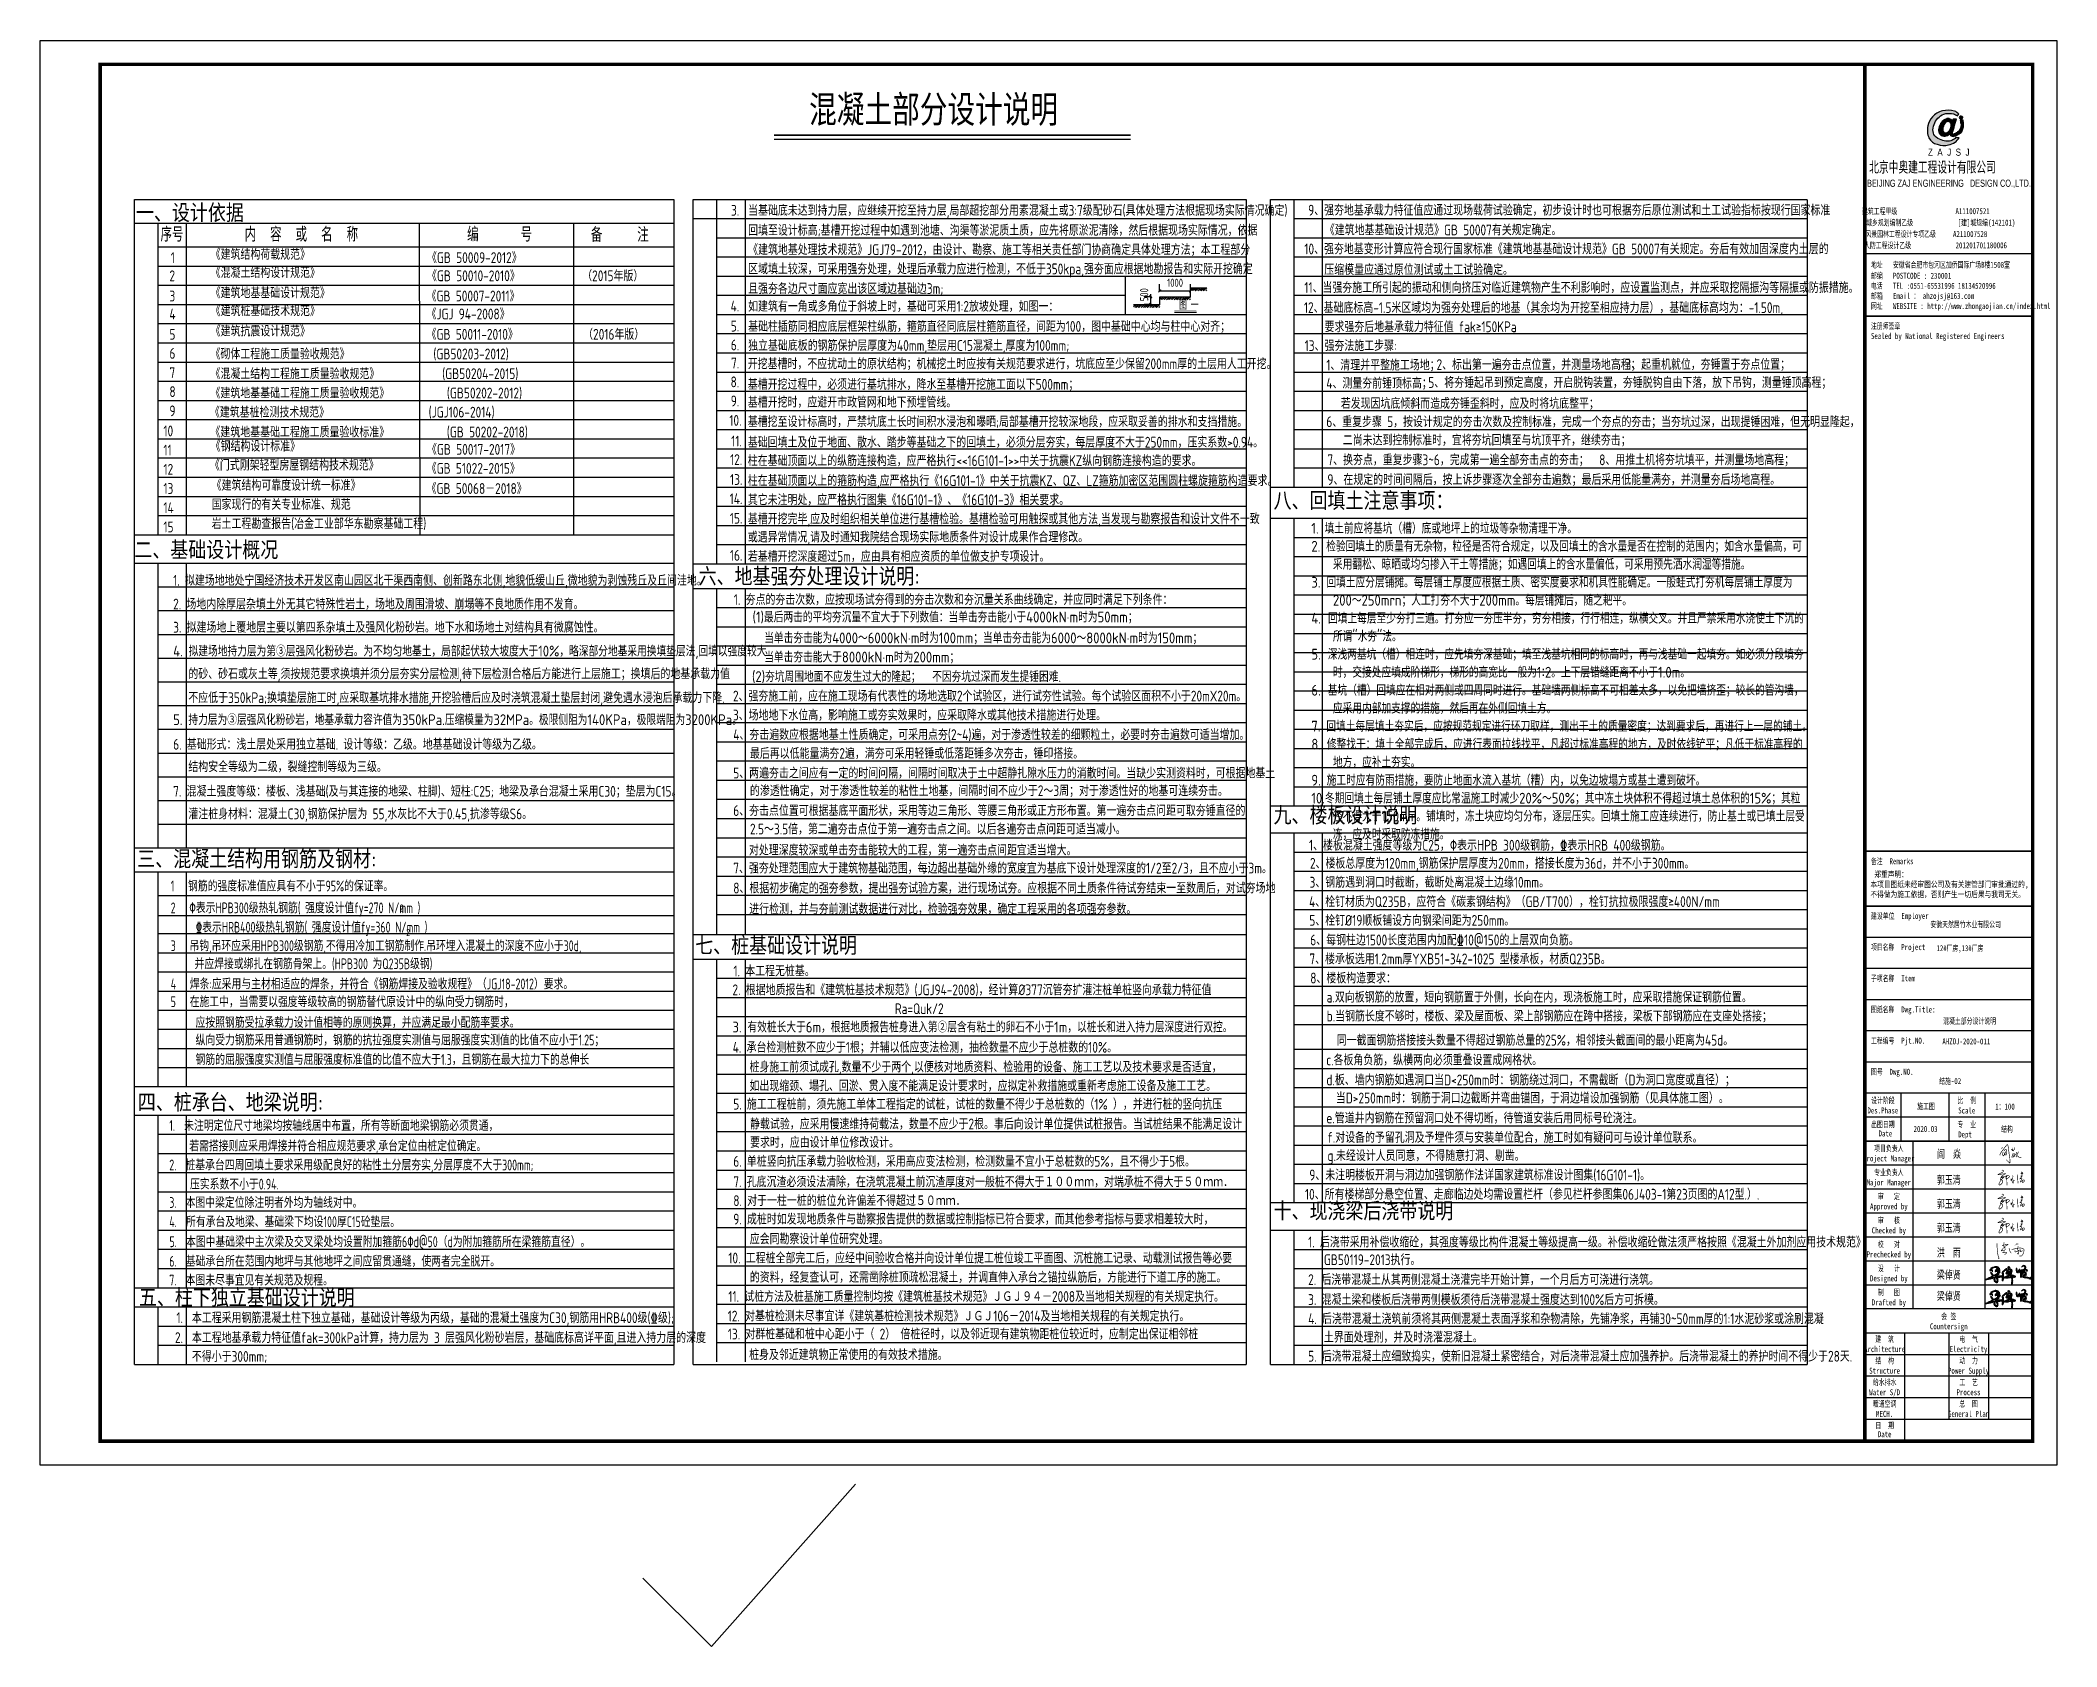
# Model space of a CAD drawing. Extents: x 180850 to 1399066, y 113487 to 334416.
# Drawn here: x 243229 to 302694, y 131029 to 178382 of the extents above; entities that cross this region are included whole.
import ezdxf
from ezdxf.enums import TextEntityAlignment as Align

# ---------------------------------------------------------------- set-up
doc = ezdxf.new("R2010")
doc.units = 0
doc.header["$LTSCALE"] = 1000
for name, color, linetype in [('BORDER', 7, 'Continuous'), ('NUM', 7, 'Continuous'), ('PUB_DIM', 3, 'Continuous'), ('PUB_TEXT', 7, 'Continuous'), ('PUB_TITLE', 4, 'Continuous'), ('STAIR', 2, 'Continuous'), ('TEXT', 7, 'Continuous'), ('TK', 4, 'Continuous'), ('不确定部分', 6, 'Continuous'), ('图框文字', 120, 'Continuous'), ('图签', 3, 'Continuous'), ('填充', 251, 'Continuous'), ('文字', 7, 'Continuous'), ('Ａ细部尺寸', 3, 'Continuous')]:
    doc.layers.add(name, color=color, linetype=linetype)
doc.styles.add('_gyy_title_Arial', font='arial.ttf', dxfattribs={"width": 0.7})
doc.styles.add('_gyy_title_ST', font='', dxfattribs={"width": 0.8})
doc.styles.add('_HZTXT', font='tssdeng.shx', dxfattribs={"width": 0.8, "bigfont": 'tssdchn.shx'})
doc.styles.add('C', font='tssdeng.shx', dxfattribs={"height": 3, "bigfont": 'tssdchn.shx'})
doc.styles.add('DIM_FONT', font='tssdeng.shx', dxfattribs={"width": 0.8, "bigfont": 'tssdchn.shx'})
doc.styles.add('HZ', font='txt.shx', dxfattribs={"width": 0.8, "bigfont": '000hztxt.shx'})
doc.styles.get("Standard").update_dxf_attribs({"font": 'gbenor.shx', "bigfont": 'gbcbig.shx'})
doc.styles.add('TSSD_Norm', font='tssdeng.shx', dxfattribs={"bigfont": 'hztxt.shx'})
doc.styles.add('TSSD_Rein', font='Tssdeng.shx', dxfattribs={"width": 0.7, "bigfont": 'hztxt.shx'})
doc.styles.add('宋体', font='')
doc.styles.get('_gyy_title_ST').set_extended_font_data('SimSun')
doc.styles.get('宋体').set_extended_font_data('SimSun')
doc.dimstyles.new('DIMN80', dxfattribs={"dimscale": 0.8, "dimtxt": 300, "dimasz": 100, "dimexe": 250, "dimexo": 300, "dimgap": 150, "dimtad": 1, "dimdec": 0, "dimzin": 0, "dimdsep": 46, "dimtxsty": 'DIM_FONT', "dimblk": 'ARCHTICK', "dimcen": 0.09, "dimazin": 2, "dimtfac": 1, "dimtdec": 0, "dimtix": 1, "dimtmove": 2, "dimatfit": 3, "dimldrblk": 'ARCHTICK', "dimfxl": 1, "dimtolj": 1, "dimtzin": 0, "dimarcsym": 0})

msp = doc.modelspace()

# ---------------------------------------------------------------- texts
at = {"color": 1, "insert": (297164.89, 174813.05), "char_height": 359.1, "width": 9575.9995, "attachment_point": 1, "style": 'HZ'}
msp.add_mtext('北京中奥建工程设计有限公司', dxfattribs=at)
at = {"layer": 'BORDER', "style": '宋体', "width": 0.75}
msp.add_text('混凝土部分设计说明', height=797.839, dxfattribs=at).set_placement((265900.34, 175952.21))
at = {"layer": 'NUM', "style": 'TSSD_Norm', "width": 0.8}
for s, height, p in [('序号', 424.242, (246774.25, 172449.38)), ('内  容  或  名  称', 424.2424, (249254.92, 172449.38)), ('编      号', 424.242, (255816.37, 172449.38)), ('备     注', 424.242, (259464.28, 172438.78)), ('1', 318.18, (247076.67, 171817.55)), ('《GB 50009-2012》', 318.1818, (254632.73, 171817.55)), ('2', 318.18, (247036.86, 171281.13)), ('《GB 50010-2010》', 318.1818, (254632.73, 171281.13)), ('（2015年版）    ', 318.1818, (259210.35, 171281.13)), ('3', 318.18, (247036.86, 170684.51)), ('《GB 50007-2011》', 318.1818, (254620.84, 170684.51)), ('4', 318.18, (247036.86, 170155.53)), ('《JGJ 94-2008》', 318.1818, (254620.84, 170155.53)), ('5', 318.18, (247036.86, 169557.56)), ('《GB 50011-2010》', 318.1818, (254620.84, 169557.56)), ('（2016年版）    ', 318.1818, (259237.48, 169557.56)), ('6', 318.18, (247036.86, 168993.78)), ('《砌体工程施工质量验收规范》                (GB50203-2012)', 318.1818, (248249.36, 168977.99)), ('7', 318.18, (247036.86, 168426.32)), ('《混凝土结构工程施工质量验收规范》            (GB50204-2015)', 318.1818, (248249.36, 168395.06)), ('8', 318.18, (247036.86, 167866.25)), ('《建筑地基基础工程施工质量验收规范》           (GB50202-2012)', 318.1818, (248249.36, 167825.32)), ('9', 318.18, (247036.86, 167300.6)), ('《建筑基桩检测技术规范》                   (JGJ106-2014)', 318.1818, (248231.08, 167262.43)), ('10', 318.182, (246859.95, 166707.76)), ('《建筑地基基础工程施工质量验收标准》           (GB 50202-2018)', 318.1818, (248246.81, 166675.87)), ('11', 318.182, (246859.95, 166142.11)), ('12', 318.182, (246859.95, 165576.45)), ('13', 318.182, (246859.95, 165010.79)), ('14', 318.182, (246859.95, 164445.14)), ('15', 318.182, (246859.95, 163879.48)), ('结构安全等级为二级，裂缝控制等级为三级。', 318.1818, (247594.72, 156809.78)), ('7. 混凝土强度等级：楼板、浅基础(及与其连接的地梁、柱脚)、短柱:C25; 地梁及承台混凝土采用C30；垫层为C15。 ', 318.1818, (247147.02, 156085.75))]:
    msp.add_text(s, height=height, dxfattribs=at).set_placement(p)
for s, height, p in [('《建筑结构荷载规范》', 318.182, (248254.1, 171817.55)), ('《混凝土结构设计规范》', 318.1818, (248254.1, 171281.13)), ('《建筑地基基础设计规范》', 318.1818, (248254.1, 170684.51)), ('《建筑桩基础技术规范》', 318.1818, (248254.1, 170155.53)), ('《建筑抗震设计规范》', 318.182, (248254.1, 169557.56)), ('《钢结构设计标准》', 318.182, (248254.1, 166163.7)), ('《门式刚架轻型房屋钢结构技术规范》', 318.1818, (248231.04, 165603.63)), ('《建筑结构可靠度设计统一标准》', 318.1818, (248283.27, 165010.79)), ('国家现行的有关专业标准、规范', 318.1818, (248283.27, 164445.14)), ('岩土工程勘查报告(冶金工业部华东勘察基础工程)', 318.1818, (248283.27, 163879.48))]:
    msp.add_text(s, height=height, dxfattribs=at).set_placement(p, align=Align.BOTTOM_LEFT)
at = {"layer": 'NUM', "color": 1, "style": 'TSSD_Norm', "width": 0.8}
for s, p in [('《GB 50017-2017》', (254632.73, 166163.7)), ('《GB 51022-2015》', (254624.49, 165603.63)), ('《GB 50068－2018》', (254620.84, 165010.79)), ('6. 基础形式：浅土层处采用独立基础. 设计等级：乙级。地基基础设计等级为乙级。', (247147.02, 157470.96))]:
    msp.add_text(s, height=318.1818, dxfattribs=at).set_placement(p)
at = {"layer": 'NUM', "color": 3, "style": 'TSSD_Norm', "width": 0.8}
for s, p in [('1. 拟建场地地处宁国经济技术开发区南山园区北干渠西南侧、创新路东北侧,地貌低缓山丘,微地貌为剥蚀残丘及丘间洼地。', (247147.02, 162304.12)), ('2. 场地内除厚层杂填土外无其它特殊性岩土，场地及周围滑坡、崩塌等不良地质作用不发育。', (247147.02, 161604.58)), ('3. 拟建场地上覆地层主要以第四系杂填土及强风化粉砂岩。地下水和场地土对结构具有微腐蚀性。', (247147.02, 160921.13))]:
    msp.add_text(s, height=318.1818, dxfattribs=at).set_placement(p)
at = {"layer": 'NUM', "color": 7, "true_color": 0xffffff}
for s, p in [('(1)最后两击的平均夯沉量不宜大于下列数值：当单击夯击能小于4000kN·m时为50mm；', (264233.82, 161222.1)), ('当单击夯击能为4000～6000kN·m时为100mm；当单击夯击能为6000～8000kN·m时为150mm；', (264578.29, 160607.11)), ('当单击夯击能大于8000kN·m时为200mm；', (264578.29, 160042.34)), ('(2)夯坑周围地面不应发生过大的隆起；  不因夯坑过深而发生提锤困难.', (264216.5, 159466.75)), ('3. 有效桩长大于6m，根据地质报告桩身进入第②层含有粘土的卵石不小于1m，以桩长和进入持力层深度进行双控。', (263641.68, 149135.09))]:
    msp.add_text(s, height=318.1818, dxfattribs=at).set_placement(p)
at = {"layer": 'NUM', "color": 2}
msp.add_text('4. 拟建场地持力层为第③层强风化粉砂岩。为不均匀地基土，局部起伏较大坡度大于10%%%，略深部分地基采用换填垫层法,回填以强度较大', height=318.1818, dxfattribs=at).set_placement((247147.02, 160219.62))
at = {"layer": 'NUM', "color": 1}
msp.add_text('5. 持力层为③层强风化粉砂岩，地基承载力容许值为350kPa.压缩模量为32MPa。极限侧阻为140KPa，极限端阻为3200KPa。', height=318.1818, dxfattribs=at).set_placement((247147.02, 158195.95))
at = {"layer": 'NUM', "color": 7, "true_color": 0xffffff, "insert": (280713.69, 164157.14), "char_height": 318.1818, "attachment_point": 1}
msp.add_mtext_dynamic_manual_height_columns('\\pi-636.36,l636.36;1. 填土前应将基坑（槽）底或地坪上的垃圾等杂物清理干净。\\P2. 检验回填土的质量有无杂物，粒径是否符合规定，以及回填土的含水量是否在控制的范围内；如含水量偏高，可采用翻松、晾晒或均匀掺入干土等措施；如遇回填上的含水量偏低，可采用预先洒水润湿等措施。\\P3. 回填土应分层铺摊。每层铺土厚度应根据土质、密实度要求和机具性能确定。一般蛙式打夯机每层铺土厚度为200～250mrn；人工打夯不大于200mm。每层铺摊后，随之耙平。\\P4.{\\fMS PGothic|b0|i0|c128|p34;\u2002}回填上每层至少夯打三遍。打夯应一夯压半夯，穷夯相接，行行相连，纵横交叉。并且严禁采用水浇使土下沉的所谓"水夯"法。\\P5.{\\fMS PGothic|b0|i0|c134|p34;\u2002}深浅两基坑（槽）相连时，应先填夯深基础；填至浅基坑相同的标高时，再与浅基础一起填夯。如必须分段填夯时，交接处应填成阶梯形，梯形的高宽比一般为1∶2。上下层错缝距离不小于1.0m。\\P6.{\\fMS PGothic|b0|i0|c134|p34;\u2002}基坑（槽）回填应在相对两侧或四周同时进行。基础墙两侧标高不可相差太多，以免把墙挤歪；较长的管沟墙，应采用内部加支撑的措施，然后再在外侧回填土方。\\P7. 回填土每层填土夯实后，应按规范规定进行环刀取样，测出干土的质量密度；达到要求后，再进行上一层的铺土。\\P8. 修整找干：填土全部完成后，应进行表面拉线找平，凡超过标准高程的地方，及时依线铲平；凡低于标准高程的地方，应补土夯实。\\P\\pi0,l0;9. 施工时应有防雨措施，要防止地面水流入基坑（糟）内，以免边坡塌方或基土遭到破坏。\\P\\pi-636.36,l636.36;10.冬期回填土每层铺土厚度应比常温施工时减少20%～50%；其中冻土块体积不得超过填土总体积的15%；其粒径不得大于150mm。铺填时，冻土块应均匀分布，逐层压实。回填土施工应连续进行，防止基土或已填土层受冻，应及时采取防冻措施。', width=14618.551, gutter_width=16631.79, heights=[18891.15], dxfattribs=at)
at = {"layer": 'PUB_TEXT', "style": '_HZTXT', "width": 0.8}
for s, p in [('3.', (263840.93, 173372.5)), ('4.', (263840.93, 170549.64)), ('5.', (263840.93, 169957.21)), ('6.', (263840.93, 169402.74)), ('7.', (263840.93, 168869.52)), ('8.', (263840.93, 168313.84)), ('9.', (263840.93, 167751.37)), ('10.', (263907.64, 167177.31)), ('11.', (263917.68, 166567.27)), ('12.', (263930.06, 166022.01)), ('13.', (263934.34, 165434.96)), ('14.', (263934.34, 164868.29)), ('15.', (263934.34, 164293.59)), ('16.', (263934.34, 163198.46)), ('1.', (247436.45, 140723.57)), ('2.', (247436.45, 140139.39))]:
    msp.add_text(s, height=318.182, dxfattribs=at).set_placement(p, align=Align.MIDDLE_RIGHT)
at = {"layer": 'PUB_TEXT'}
for s, height, style, width, p in [('当基础底未达到持力层，应继续开挖至持力层,局部超挖部分用素混凝土或3:7级配砂石(具体处理方法根据现场实际情况确定)', 318.1818, '_HZTXT', 0.8, (264103.3, 173369.77)), ('回填至设计标高;基槽开挖过程中如遇到池塘、沟渠等淤泥质土质，应先将原淤泥清除，然后根据现场实际情况，依据', 318.1818, '_HZTXT', 0.8, (264103.3, 172783.27)), ('《建筑地基处理技术规范》JGJ79-2012，由设计、勘察、施工等相关责任部门协商确定具体处理方法；本工程部分', 318.1818, '_HZTXT', 0.8, (264103.3, 172212.36)), ('如建筑有一角或多角位于斜坡上时，基础可采用1:2放坡处理，如图一：', 318.1818, '_HZTXT', 0.8, (264103.3, 170540.05)), ('图 一', 247.475, 'TSSD_Rein', 0.7, (276810.12, 170565.69)), ('基础柱插筋同相应底层框架柱纵筋，箍筋直径同底层柱箍筋直径，间距为100，图中基础中心均与柱中心对齐；', 318.1818, '_HZTXT', 0.8, (264103.3, 169947.63)), ('独立基础底板的钢筋保护层厚度为40mm,垫层用C15混凝土,厚度为100mm;', 318.1818, '_HZTXT', 0.8, (264103.3, 169386.35)), ('本工程采用钢筋混凝土柱下独立基础，基础设计等级为丙级，基础的混凝土强度为C30,钢筋用HRB400级(\x84级);', 318.1818, '_HZTXT', 0.8, (247698.82, 140723.57)), ('本工程地基承载力特征值fak=300kPa计算，持力层为 3 层强风化粉砂岩层，基础底标高详平面,且进入持力层的深度', 318.1818, '_HZTXT', 0.8, (247698.82, 140139.39)), ('不得小于300mm;', 318.182, '_HZTXT', 0.8, (247698.82, 139583.82))]:
    msp.add_text(s, height=height, dxfattribs=dict(at, style=style, width=width)).set_placement(p, align=Align.MIDDLE_LEFT)
at = {"layer": 'PUB_TEXT', "style": '_HZTXT', "width": 0.8}
for s, height, p in [('9、强夯地基承载力特征值应通过现场载荷试验确定，初步设计时也可根据夯后原位测试和土工试验指标按现行国家标准', 318.1818, (280618.56, 173217.07)), ('《建筑地基基础设计规范》GB 50007有关规定确定。', 318.1818, (281111.45, 172633.08)), ('10、强夯地基变形计算应符合现行国家标准《建筑地基基础设计规范》GB 50007有关规定。夯后有效加固深度内土层的', 318.1818, (280507.43, 172073.65)), ('11、当强夯施工所引起的振动和侧向挤压对临近建筑物产生不利影响时，应设置监测点，并应采取挖隔振沟等隔振或防振措施。', 318.1818, (280507.43, 170935.73)), ('压缩模量应通过原位测试或土工试验确定。', 318.1818, (281096.09, 171464.36)), ('12、基础底标高-1.5米区域均为强夯处理后的地基（其余均为开挖至相应持力层），基础底标高均为：-1.50m,', 318.1818, (280495.31, 170344.43)), ('要求强夯后地基承载力特征值 fak≥150KPa', 318.1818, (281103.18, 169778.81)), ('13、强夯法施工步骤:', 318.1818, (280516.37, 169222.3)), ('开挖基槽时，不应扰动土的原状结构；机械挖土时应按有关规范要求进行，坑底应至少保留200mm厚的土层用人工开挖。', 318.1818, (264094.16, 168686.83)), ('2、标出第一遍夯击点位置，并测量场地高程；', 318.1818, (284405.23, 168664.14)), ('基槽开挖过程中，必须进行基坑排水，降水至基槽开挖施工面以下500mm；', 318.1818, (264094.16, 168081.92)), ('基槽开挖时，应避开市政管网和地下预埋管线。', 318.1818, (264094.16, 167555.89)), ('基槽挖至设计标高时，严禁坑底土长时间积水浸泡和曝晒;局部基槽开挖较深地段，应采取妥善的排水和支挡措施。', 318.1818, (264094.16, 166981.83)), ('基础回填土及位于地面、散水、踏步等基础之下的回填土，必须分层夯实，每层厚度不大于250mm，压实系数>0.94。', 318.1818, (264094.16, 166377.2)), ('柱在基础顶面以上的纵筋连接构造，应严格执行<<16G101-1>>中关于抗震KZ纵向钢筋连接构造的要求。', 318.1818, (264094.16, 165831.94)), ('柱在基础顶面以上的箍筋构造,应严格执行《16G101-1》中关于抗震KZ、QZ、LZ箍筋加密区范围圆柱螺旋箍筋构造要求。', 318.1818, (264094.16, 165244.89)), ('其它未注明处，应严格执行图集《16G101-1》、《16G101-3》相关要求。', 318.1818, (264094.16, 164678.22)), ('基槽开挖完毕,应及时组织相关单位进行基槽检验。基槽检验可用触探或其他方法,当发现与勘察报告和设计文件不一致', 318.1818, (264094.16, 164117.74)), ('或遇异常情况,请及时通知我院结合现场实际地质条件对设计成果作合理修改。', 318.1818, (264094.16, 163580.46)), ('若基槽开挖深度超过5m，应由具有相应资质的单位做支护专项设计。', 318.1818, (264094.16, 163008.59)), ('1. 夯点的夯击次数，应按现场试夯得到的夯击次数和夯沉量关系曲线确定，并应同时满足下列条件：', 318.1818, (263681.65, 161737.55)), ('2、强夯施工前，应在施工现场有代表性的场地选取2个试验区，进行试夯性试验。每个试验区面积不小于20mX20m。', 318.1818, (263655.39, 158892.7)), ('3、场地地下水位高，影响施工或夯实效果时，应采取降水或其他技术措施进行处理。', 318.1818, (263655.39, 158332.02)), ('4、夯击遍数应根据地基土性质确定，可采用点夯(2~4)遍，对于渗透性较差的细颗粒土，必要时夯击遍数可适当增加。', 318.1818, (263664.32, 157754.64)), ('最后再以低能量满夯2遍，满夯可采用轻锤或低落距锤多次夯击，锤印搭接。', 318.1818, (264157.22, 157201.39)), ('5、两遍夯击之间应有一定的时间问隔，间隔时间取决于土中超静扎隙水压力的消散时间。当缺少实测资料时，可根据地基土', 318.1818, (263664.32, 156623.58)), ('的渗透性确定，对于渗透性较差的粘性土地基，间隔时间不应少于2～3周；对于渗透性好的地基可连续夯击。', 318.1818, (264157.22, 156102.34)), ('6、夯击点位置可根据基底平面形状，采用等边三角形、等腰三角形或正方形布置。第一遍夯击点问距可取夯锤直径的', 318.1818, (263664.32, 155516.9)), ('灌注桩身材料：混凝土C30,钢筋保护层为 55,水灰比不大于0.45,抗渗等级S6。', 318.1818, (247594.72, 155419.52)), ('2.5～3.5倍，第二遍夯击点位于第一遍夯击点之间。以后各遍夯击点问距可适当减小。', 318.1818, (264157.22, 154971.81)), ('对处理深度较深或单击夯击能较大的工程，第一遍夯击点间距宜适当增大。', 318.1818, (264127.55, 154352.76)), ('1、楼板混凝土强度等级为C25，%%130表示HPB 300级钢筋，%%132表示HRB 400级钢筋。', 318.1818, (280643.65, 154496.11)), ('7、强夯处理范围应大于建筑物基础范围，每边超出基础外缘的宽度宜为基底下设计处理深度的1/2至2/3，且不应小于3m。', 318.1818, (263664.32, 153819.98)), ('2、楼板总厚度为120mm,钢筋保护层厚度为20mm，搭接长度为36d，并不小于300mm。', 318.1818, (280672.25, 153963.68)), ('8、根据初步确定的强夯参数，提出强夯试验方案，进行现场试夯。应根据不同土质条件待试夯结束一至数周后，对试夯场地', 318.1818, (263664.32, 153233.15)), ('3、钢筋遇到洞口时截断，截断处离混凝土边缘10mm。', 318.1818, (280660.85, 153403.92)), ('进行检测，并与夯前测试数据进行对比，检验强夯效果，确定工程采用的各项强夯参数。', 318.1818, (264135.64, 152616.19)), ('4、栓钉材质为Q235B，应符合《碳素钢结构》（GB/T700），栓钉抗拉极限强度≥400N/mm', 318.1818, (280647.5, 152832.39)), ('5、栓钉%%c19顺板铺设方向钢梁间距为250mm。', 318.1818, (280653.33, 152279.57)), ('6、每钢柱边1500长度范围内加配%%13210@150的上层双向负筋。', 318.1818, (280680.13, 151702.13)), ('7、楼承板选用1.2mm厚YXB51-342-1025 型楼承板，材质Q235B。', 318.1818, (280655.62, 151144.47)), ('2. 根据地质报告和《建筑桩基技术规范》(JGJ94-2008)，经计算%%C377沉管夯扩灌注桩单桩竖向承载力特征值', 318.1818, (263641.68, 150232.82)), ('8、楼板构造要求：', 318.182, (280680.64, 150579.96)), ('a.双向板钢筋的放置，短向钢筋置于外侧，长向在内，现浇板施工时，应采取措施保证钢筋位置。', 318.1818, (281164.84, 150016.54)), ('b.当钢筋长度不够时，楼板、梁及屋面板、梁上部钢筋应在跨中搭接，梁板下部钢筋应在支座处搭接；', 318.1818, (281164.84, 149458.4)), ('4. 承台检测桩数不应少于1根；并辅以低应变法检测，抽检数量不应少于总桩数的10%%%。', 318.1818, (263648.77, 148538.17)), ('同一截面钢筋搭接接头数量不得超过钢筋总量的25%，相邻接头截面间的最小距离为45d。', 318.1818, (281462.35, 148748.4)), ('桩身施工前须试成孔,数量不少于两个,以便核对地质资料、检验用的设备、施工工艺以及技术要求是否适宜，', 318.1818, (264143.89, 147960.89)), ('c.各板角负筋，纵横两向必须重叠设置成网格状。', 318.1818, (281153.85, 148166.17)), ('如出现缩颈、塌孔、回淤、贯入度不能满足设计要求时，应拟定补救措施或重新考虑施工设备及施工工艺。', 318.1818, (264143.89, 147403.68)), ('d.板、墙内钢筋如遇洞口当D<250mm时：钢筋绕过洞口，不需截断（D为洞口宽度或直径）；', 318.1818, (281156.74, 147576.54)), ('5. 施工工程桩前，须先施工单体工程指定的试桩，试桩的数量不得少于总桩数的（1%%% ），并进行桩的竖向抗压', 318.1818, (263665.72, 146861.56)), ('当D>250mm时：钢筋于洞口边截断并弯曲锚固，于洞边增设加强钢筋（见具体施工图）。', 318.1818, (281436.24, 147043.63)), ('静载试验，应采用慢速维持荷载法，数量不应少于2根。事后向设计单位提供试桩报告。当试桩结果不能满足设计', 318.1818, (264161.31, 146277.65)), ('e.管道井内钢筋在预留洞口处不得切断，待管道安装后用同标号砼浇注。', 318.1818, (281156.74, 146454.03)), ('要求时，应由设计单位修改设计。', 318.1818, (264161.31, 145735.42)), ('g.未经设计人员同意，不得随意打洞、剔凿。', 318.1818, (281189.77, 145345.3)), ('f.对设备的予留孔洞及予埋件须与安装单位配合，施工时如有疑问可与设计单位联系。', 318.1818, (281189.77, 145881.18)), ('6. 单桩竖向抗压承载力验收检测，采用高应变法检测，检测数量不宜小于总桩数的5%%%，且不得少于5根。', 318.1818, (263665.72, 145176.1)), ('9、未注明楼板开洞与洞边加强钢筋作法详国家建筑标准设计图集(16G101-1)。', 318.1818, (280652.6, 144775.19)), ('7. 孔底沉渣必须设法清除，在浇筑混凝土前沉渣厚度对一般桩不得大于１００ｍｍ，对端承桩不得大于５０ｍｍ．', 318.1818, (263665.72, 144573.16)), ('10、所有楼梯部分悬空位置、走廊临边处均需设置栏杆（参见栏杆参图集06J403-1第23页图的A12型.）.', 318.1818, (280524.62, 144206.3)), ('8. 对于一柱一桩的桩位允许偏差不得超过５０ｍｍ．', 318.1818, (263665.72, 144017.51)), ('9. 成桩时如发现地质条件与勘察报告提供的数据或控制指标已符合要求，而其他参考指标与要求相差较大时，', 318.1818, (263665.72, 143472.9)), ('应会同勘察设计单位研究处理。', 318.1818, (264151.41, 142889.52)), ('1. 后浇带采用补偿收缩砼，其强度等级比构件混凝土等级提高一级。补偿收缩砼做法须严格按照《混凝土外加剂应用技术规范》', 318.1818, (280619, 142796.4)), ('10. 工程桩全部完工后，应经中间验收合格并向设计单位提工桩位竣工平面图、沉桩施工记录、动载测试报告等必要', 318.1818, (263519.72, 142326.19)), ('   GB50119-2013执行。', 318.1818, (280619, 142275.09)), ('11. 试桩方法及桩基施工质量控制均按《建筑桩基技术规范》ＪＧＪ９４－2008及当地相关规程的有关规定执行。', 318.1818, (263519.72, 141191.5)), ('的资料，经复查认可，还需凿除桩顶疏松混凝土，并调直伸入承台之锚拉纵筋后，方能进行下道工序的施工。', 318.1818, (264154.18, 141760.12)), ('2. 后浇带混凝土从其两侧混凝土浇灌完毕开始计算，一个月后方可浇进行浇筑。', 318.1818, (280619, 141690.32)), ('12. 对基桩检测未尽事宜详《建筑基桩检测技术规范》ＪＧＪ106－2014及当地相关规程的有关规定执行。', 318.1818, (263501.06, 140615.35)), ('3. 混凝土梁和楼板后浇带两侧模板须待后浇带混凝土强度达到100%%%后方可拆模。', 318.1818, (280619, 141101.32)), ('13. 对群桩基础和桩中心距小于（ 2） 倍桩径时，以及邻近现有建筑物距桩位较近时，应制定出保证相邻桩', 318.1818, (263504.16, 140084.69)), ('4. 后浇带混凝土浇筑前须将其两侧混凝土表面浮浆和杂物清除，先铺净浆，再铺30~50mm厚的1:1水泥砂浆或涂刷混凝', 318.1818, (280619, 140536.63)), ('   土界面处理剂，并及时浇灌混凝土。', 318.1818, (280619, 139992.01)), ('桩身及邻近建筑物正常使用的有效技术措施。', 318.1818, (264132.65, 139475.92)), ('5. 后浇带混凝土应细致捣实，使新旧混凝土紧密结合，对后浇带混凝土应加强养护。后浇带混凝土的养护时间不得少于28天.', 318.1818, (280619, 139431.82))]:
    msp.add_text(s, height=height, dxfattribs=at).set_placement(p)
at = {"layer": 'PUB_TEXT', "color": 3, "style": '_HZTXT', "width": 0.8}
for s, p in [('且强夯各边尺寸面应宽出该区域边基础边3m;', (264103.3, 171064.03)), ('区域填土较深，可采用强夯处理，处理后承载力应进行检测，不低于350kpa,强夯面应根据地勘报告和实际开挖确定', (264103.3, 171644.58))]:
    msp.add_text(s, height=318.1818, dxfattribs=at).set_placement(p, align=Align.MIDDLE_LEFT)
at = {"layer": 'PUB_TEXT', "color": 2, "style": '_HZTXT', "width": 0.8}
for s, p in [('的砂、砂石或灰土等,须按规范要求换填并须分层夯实分层检测,待下层检测合格后方能进行上层施工；换填后的地基承载力值', (247594.72, 159549.45)), ('不应低于350kPa;换填垫层施工时,应采取基坑排水措施,开挖验槽后应及时浇筑混凝土垫层封闭,避免遇水浸泡后承载力下降.', (247594.72, 158844.04))]:
    msp.add_text(s, height=318.1818, dxfattribs=at).set_placement(p)
at = {"layer": 'PUB_TEXT', "color": 3, "style": '_gyy_title_ST', "width": 0.7}
for s, p in [('阎  焱', (299165.38, 145434.84)), ('郭玉清', (299158.99, 144671.08)), ('郭玉清', (299158.99, 143964.01)), ('郭玉清', (299158.99, 143256.94)), ('洪  雨', (299160.58, 142526.65)), ('梁倬贤', (299160.58, 141871)), ('梁倬贤', (299160.58, 141245.26))]:
    msp.add_text(s, height=238.736, dxfattribs=at).set_placement(p)
at = {"layer": 'PUB_TITLE', "width": 0.7}
for s, height, style, p in [('BEIJING ZAJ ENGINEERING   DESIGN CO.,LTD.', 212.121, '_gyy_title_Arial', (299517.98, 174064.44)), ('城乡规划编制乙级             [建]城规编(142101)', 176.7675, '_gyy_title_ST', (299274.83, 172920.97)), ('建筑工程甲级                 A111007521             ', 176.7675, '_gyy_title_ST', (299493.32, 173257.97)), ('人防工程设计乙级             201201701180006', 176.7675, '_gyy_title_ST', (299121.44, 172251.06)), ('风景园林工程设计专项乙级     A211007528           ', 176.7675, '_gyy_title_ST', (299405.32, 172584.65)), ('Des.Phase', 176.767, '_gyy_title_ST', (297567.74, 146747.64)), ('设计阶段', 176.767, '_gyy_title_ST', (297567.74, 147044.6)), ('比  例', 176.767, '_gyy_title_ST', (300042.49, 147044.6)), ('Scale', 176.767, '_gyy_title_ST', (300042.49, 146747.64)), ('出图日期', 176.767, '_gyy_title_ST', (297567.74, 146337.53)), ('专  业', 176.767, '_gyy_title_ST', (300042.49, 146337.53)), ('项目负责人', 176.767, '_gyy_title_ST', (297744.51, 145630.46)), ('Date', 176.767, '_gyy_title_ST', (297643.79, 146069.54)), ('Dept ', 176.767, '_gyy_title_ST', (300042.49, 146040.56)), ('Project Manager', 176.7675, '_gyy_title_ST', (297744.51, 145333.49)), ('专业负责人', 176.767, '_gyy_title_ST', (297744.51, 144923.39)), ('Major Manager', 176.7675, '_gyy_title_ST', (297744.51, 144626.42)), ('Approved by', 176.7675, '_gyy_title_ST', (297744.51, 143919.35)), ('审   定', 176.767, '_gyy_title_ST', (297744.52, 144216.32)), ('Checked by', 176.767, '_gyy_title_ST', (297744.51, 143212.28)), ('审   核', 176.767, '_gyy_title_ST', (297744.52, 143509.25)), ('校   对', 176.767, '_gyy_title_ST', (297744.52, 142802.18)), ('Prechecked by', 176.7675, '_gyy_title_ST', (297744.51, 142505.21)), ('设   计', 176.767, '_gyy_title_ST', (297744.52, 142095.11)), ('Designed by', 176.7675, '_gyy_title_ST', (297744.51, 141798.14)), ('制   图', 176.767, '_gyy_title_ST', (297744.52, 141388.04)), ('Drafted by', 176.767, '_gyy_title_ST', (297744.51, 141091.07)), ('Countersign', 176.7675, '_gyy_title_ST', (299512.19, 140384)), ('会 签', 176.767, '_gyy_title_ST', (299512.19, 140680.96)), ('Architecture', 176.7675, '_gyy_title_ST', (297620.77, 139712.28)), ('建  筑', 176.767, '_gyy_title_ST', (297620.77, 140009.25)), ('Electricity', 176.7675, '_gyy_title_ST', (300095.52, 139712.28)), ('电  气', 176.767, '_gyy_title_ST', (300095.52, 140009.25)), ('Structure', 176.767, '_gyy_title_ST', (297620.77, 139075.92)), ('结  构', 176.767, '_gyy_title_ST', (297620.77, 139372.88)), ('Power Supply', 176.7675, '_gyy_title_ST', (300095.52, 139075.92)), ('动  力', 176.767, '_gyy_title_ST', (300095.52, 139372.88)), ('Water S/D', 176.767, '_gyy_title_ST', (297620.77, 138439.55)), ('给水排水', 176.767, '_gyy_title_ST', (297620.77, 138736.52)), ('Process', 176.767, '_gyy_title_ST', (300095.52, 138439.55)), ('工  艺', 176.767, '_gyy_title_ST', (300095.52, 138736.52)), ('暖通空调', 176.767, '_gyy_title_ST', (297620.77, 138100.16)), ('MECH.', 176.767, '_gyy_title_ST', (297620.77, 137803.19)), ('General Plan', 176.7675, '_gyy_title_ST', (300095.52, 137803.19)), ('总  图', 176.767, '_gyy_title_ST', (300095.52, 138100.16)), ('日  期', 176.767, '_gyy_title_ST', (297620.77, 137463.79)), ('Date', 176.767, '_gyy_title_ST', (297620.77, 137202.18))]:
    msp.add_text(s, height=height, dxfattribs=dict(at, style=style)).set_placement(p, align=Align.CENTER)
at = {"layer": 'PUB_TITLE', "style": '_gyy_title_ST', "width": 0.7}
for s, height, p in [('地址   安徽省合肥市包河区加侨国际广场B楼1508室', 176.7675, (297216.36, 171676.77)), ('邮编   POSTCODE : 230001', 176.7675, (297216.36, 171353.89)), ('电话   TEL :0551-65531996 18134520996', 176.7675, (297216.36, 171056.92)), ('邮箱   Email ： ahzojsj@163.com', 176.7675, (297216.36, 170759.95)), ('注册师签章', 176.767, (297216.36, 169874.37)), ('网址   WEBSITE : http://www.zhongaojian.cn/index.html', 176.7675, (297216.36, 170461.23)), ('Sealed by National Registered Engineers', 176.7675, (297217.32, 169577.4)), ('备注  Remarks', 176.7675, (297216.36, 154095.33)), ('建设单位  Employer', 176.7675, (297216.36, 152481.97)), ('项目名称  Project', 176.7675, (297216.36, 151562.78)), ('子项名称  Item', 176.767, (297216.36, 150643.59)), ('图纸名称  Dwg.Title:', 176.7675, (297216.36, 149724.4)), ('工程编号  Pjt.NO.', 176.7675, (297216.36, 148805.21)), ('图号  Dwg.NO.', 176.7675, (297216.36, 147886.01))]:
    msp.add_text(s, height=height, dxfattribs=at).set_placement(p)
at = {"layer": 'PUB_TITLE', "color": 2, "style": '_gyy_title_ST', "width": 0.7}
for s, height, p in [('安徽天然居竹木业有限公司', 176.7675, (300009.17, 152326.48)), ('12#厂房,13#厂房', 173.8624, (299839.35, 151611.78))]:
    msp.add_text(s, height=height, dxfattribs=at).set_placement(p, align=Align.MIDDLE)
at = {"layer": 'PUB_TITLE', "color": 6, "style": '_gyy_title_ST', "width": 0.7}
msp.add_text('混凝土部分设计说明', height=176.767, dxfattribs=at).set_placement((300124.35, 149479.1), align=Align.MIDDLE)
at = {"layer": 'PUB_TITLE', "color": 2, "style": '_gyy_title_ST', "width": 0.7}
msp.add_text('AHZOJ-2020-011', height=176.7675, dxfattribs=at).set_placement((300029.4, 148782.96), align=Align.CENTER)
at = {"layer": 'PUB_TITLE', "color": 6, "style": '_gyy_title_ST', "width": 0.7}
msp.add_text('结施-02', height=176.767, dxfattribs=at).set_placement((299553.02, 147613.62), align=Align.CENTER)
at = {"layer": 'PUB_TITLE', "insert": (297201.58, 153885.22), "char_height": 176.7675, "width": 5656.5654, "attachment_point": 1, "style": '_gyy_title_ST'}
msp.add_mtext(' 郑重声明：\\P本项目图纸未经审图公司及有关建管部门审批通过的,\\P不得做为施工依据，否则产生一切后果与我司无关。', dxfattribs=at)
at = {"layer": 'TEXT', "color": 3, "style": 'TSSD_Norm'}
for s, p in [('一、设计依据', (246049.48, 173022.68)), ('二、基础设计概况', (246002.54, 163086.23)), ('六、地基强夯处理设计说明:', (262641.46, 162306.51)), ('三、混凝土结构用钢筋及钢材:', (246086.94, 153972.14)), ('七、桩基础设计说明', (262541.38, 151421.69)), ('四、桩承台、地梁说明:', (246105.49, 146798.77)), ('五、柱下独立基础设计说明', (246136.9, 141045.01))]:
    msp.add_text(s, height=530.303, dxfattribs=at).set_placement(p)
at = {"layer": 'TEXT', "style": 'TSSD_Norm'}
for s, height, width, p in [('1、清理并平整施工场地；', 318.1818, 0.8, (281154.81, 168650.98)), ('3、起重机就位，夯锤置于夯点位置；', 318.1818, 0.8, (289976.34, 168669.05)), ('4、测量夯前锤顶标高；', 318.1818, 0.8, (281154.81, 168115.46)), ('5、将夯锤起吊到预定高度，开启脱钩装置，夯锤脱钩自由下落，放下吊钩，测量锤顶高程；', 318.1818, 0.8, (284162, 168135.48)), ('若发现因坑底倾斜而造成夯锤歪斜时，应及时将坑底整平；', 318.1818, 0.8, (281581.69, 167519.33)), ('6、重复步骤 5，按设计规定的夯击次数及控制标准，完成一个夯点的夯击；当夯坑过深，出现提锤困难，但无明显隆起，', 318.1818, 0.8, (281154.81, 166979.38)), ('二尚未达到控制标准时，宜将夯坑回填至与坑顶平齐，继续夯击；', 318.1818, 0.8, (281640.56, 166437.55)), ('7、换夯点，重复步骤3~6，完成第一遍全部夯击点的夯击；  8、用推土机将夯坑填平，并测量场地高程；', 318.1818, 0.8, (281185.77, 165856.57)), ('9、在规定的时间间隔后，按上诉步骤逐次全部夯击遍数；最后采用低能量满夯，并测量夯后场地高程。', 318.1818, 0.8, (281185.77, 165274.86)), ('1   钢筋的强度标准值应具有不小于95%%%的保证率。', 318.1818, 0.7, (247073.77, 153292.94)), ('2   %%130表示HPB300级热轧钢筋( 强度设计值fy=270 N/mm )', 318.1818, 0.7, (247073.77, 152649.14)), ('2', 212.12, 0.7, (253828.73, 152698.14)), ('%%132表示HRB400级热轧钢筋( 强度设计值fy=360 N/mm )', 318.1818, 0.7, (247812.38, 152078.85)), ('3   吊钩,吊环应采用HPB300级钢筋,不得用冷加工钢筋制作.吊环埋入混凝土的深度不应小于30d,', 318.1818, 0.7, (247073.77, 151531.08)), ('2', 212.12, 0.7, (254017.73, 151977.1)), ('并应焊接或绑扎在钢筋骨架上。(HPB300 为Q235B级钢)', 318.1818, 0.7, (247777.74, 150999.95)), ('4   焊条:应采用与主材相适应的焊条，并符合《钢筋焊接及验收规程》（JGJ18-2012）要求。', 318.1818, 0.7, (247073.77, 150407.35)), ('5   在施工中，当需要以强度等级较高的钢筋替代原设计中的纵向受力钢筋时，', 318.1818, 0.7, (247073.77, 149881.06)), ('应按照钢筋受拉承载力设计值相等的原则换算，并应满足最小配筋率要求。', 318.1818, 0.7, (247807.2, 149272.76)), ('纵向受力钢筋采用普通钢筋时，钢筋的抗拉强度实测值与屈服强度实测值的比值不应小于1.25；', 318.1818, 0.7, (247807.2, 148752.15)), ('钢筋的屈服强度实测值与屈服强度标准值的比值不应大于1.3，且钢筋在最大拉力下的总伸长', 318.1818, 0.7, (247807.2, 148178.25)), ('1.  未注明定位尺寸地梁均按轴线居中布置，所有等断面地梁钢筋必须贯通，', 318.1818, 0.7, (247032.42, 146231.76)), ('若需搭接则应采用焊接并符合相应规范要求,承台定位由桩定位确定。', 318.1818, 0.7, (247621.94, 145631.67)), ('2.  桩基承台四周回填土要求采用级配良好的粘性土分层夯实,分层厚度不大于300mm; ', 318.1818, 0.7, (247032.42, 145069.73)), ('压实系数不小于0.94.', 318.1818, 0.7, (247644.55, 144504.42)), ('3.  本图中梁定位除注明者外均为轴线对中。', 318.1818, 0.7, (247032.42, 143962.51)), ('4.  所有承台及地梁、基础梁下均设100厚C15砼垫层。', 318.1818, 0.7, (247032.42, 143395.49)), ('5.  本图中基础梁中主次梁及交叉梁处均设置附加箍筋6%%130d@50（d为附加箍筋所在梁箍筋直径）。', 318.1818, 0.7, (247037.24, 142805.51)), ('6.  基础承台所在范围内地坪与其他地坪之间应留贯通缝，使两者完全脱开。', 318.1818, 0.7, (247032.42, 142232.23)), ('7.  本图未尽事宜见有关规范及规程。', 318.1818, 0.7, (247032.42, 141674.54))]:
    msp.add_text(s, height=height, dxfattribs=dict(at, width=width)).set_placement(p)
at = {"layer": 'TEXT', "color": 3, "style": 'TSSD_Norm'}
for s, p in [('八、回填土注意事项：', (279598.32, 164377.91)), ('九、楼板设计说明', (279598.32, 155105.65)), ('十、现浇梁后浇带说明', (279598.32, 143438.25))]:
    msp.add_text(s, height=530.303, dxfattribs=at).set_placement(p, align=Align.BOTTOM_LEFT)
at = {"layer": '图框文字', "color": 7, "style": '_gyy_title_ST', "width": 0.7}
for s, p in [('施工图', (298840.71, 146867.51)), ('1：100', (301170.54, 146861.92)), ('2020.03', (298827.63, 146202.02)), ('结构', (301228.36, 146202.02))]:
    msp.add_text(s, height=176.767, dxfattribs=at).set_placement(p, align=Align.CENTER)
at = {"layer": '文字', "color": 6, "style": 'C', "width": 0.8}
for s, p in [('1. 本工程无桩基。', (263670.68, 150788.58)), ('Ra=Quk/2', (268429.47, 149675.01))]:
    msp.add_text(s, height=318.182, dxfattribs=at).set_placement(p)

# ---------------------------------------------------------------- blocks, each defined once
blk = doc.blocks.new('_ArchTick')
at = {"color": 0, "linetype": 'ByBlock', "const_width": 0.4}
blk.add_lwpolyline([(-0.5, -0.5), (0.5, 0.5)], dxfattribs=at)
blk = doc.blocks.new('*D399')
at = {"layer": 'Defpoints', "color": 0, "transparency": 16777216}
for p in [(275979, 170824), (276240, 170824), (276240, 170595)]:
    blk.add_point(p, dxfattribs=at)
at = {"layer": 'PUB_DIM', "color": 0, "lineweight": -2, "transparency": 16777216}
for p, q in [((276000, 170824), (275779, 170824)), ((275979, 170824), (275979, 170904)), ((275979, 170595), (275979, 170824)), ((276000, 170595), (275779, 170595)), ((275979, 170595), (275979, 170515))]:
    blk.add_line(p, q, dxfattribs=at)
at = {"layer": 'PUB_DIM', "color": 0, "lineweight": -2, "transparency": 16777216, "xscale": 80, "yscale": 80, "zscale": 80}
for p, rotation in [((275979, 170824), 270), ((275979, 170595), 90)]:
    blk.add_blockref('_ArchTick', p, dxfattribs=dict(at, rotation=rotation))
at = {"layer": 'PUB_DIM', "color": 0, "transparency": 16777216, "insert": (275783, 170884), "char_height": 240, "attachment_point": 5, "rotation": 90, "style": 'DIM_FONT'}
blk.add_mtext('\\A1;500', dxfattribs=at)
blk = doc.blocks.new('*D400')
at = {"layer": 'Defpoints', "color": 0, "transparency": 16777216}
for p in [(276240, 170749), (277150, 170995), (277150, 170749)]:
    blk.add_point(p, dxfattribs=at)
at = {"layer": 'PUB_DIM', "color": 0, "lineweight": -2, "transparency": 16777216}
for p, q in [((276240, 170989), (276240, 171195)), ((276240, 170995), (277150, 170995)), ((277150, 170989), (277150, 171195))]:
    blk.add_line(p, q, dxfattribs=at)
at = {"layer": 'PUB_DIM', "color": 0, "lineweight": -2, "transparency": 16777216, "xscale": 80, "yscale": 80, "zscale": 80, "rotation": 180}
blk.add_blockref('_ArchTick', (276240, 170995), dxfattribs=at)
at = {"layer": 'PUB_DIM', "color": 0, "lineweight": -2, "transparency": 16777216, "xscale": 80, "yscale": 80, "zscale": 80}
blk.add_blockref('_ArchTick', (277150, 170995), dxfattribs=at)
at = {"layer": 'PUB_DIM', "color": 0, "transparency": 16777216, "insert": (276695, 171235), "char_height": 240, "attachment_point": 5, "style": 'DIM_FONT'}
blk.add_mtext('\\A1;1000', dxfattribs=at)
blk = doc.blocks.new('$LinePat$素土夯实')
at = {"color": 0}
for p, q in [((0, -210), (210, 0)), ((120, -300), (420, 0)), ((420, 0), (608, -188)), ((495, -300), (795, 0)), ((615, 0), (705, -90)), ((210, -210), (300, -300)), ((315, -105), (502, -293)), ((705, -300), (795, -210))]:
    blk.add_line(p, q, dxfattribs=at)
blk = doc.blocks.new('asdf')
at = {"color": 2, "lineweight": 25, "const_width": 25}
for points in [[(2531144, 1894910), (2531152, 1894991)], [(2531152, 1894991), (2531180, 1895021)], [(2531180, 1895021), (2531310, 1895199)], [(2531201, 1895196), (2531253, 1895242)], [(2531288, 1895046), (2531245, 1895006)], [(2531245, 1895006), (2531261, 1894932)], [(2531261, 1894932), (2531271, 1894889)], [(2531271, 1894889), (2531288, 1894893)], [(2531288, 1894893), (2531319, 1894920)], [(2531301, 1895084), (2531314, 1895109)], [(2531310, 1895199), (2531428, 1895348)], [(2531314, 1895109), (2531322, 1895121)], [(2531319, 1894920), (2531321, 1894951)], [(2531321, 1894951), (2531334, 1894984)], [(2531322, 1895121), (2531341, 1895136)], [(2531338, 1894938), (2531326, 1894956)], [(2531334, 1894984), (2531336, 1895022)], [(2531346, 1894925), (2531338, 1894938)], [(2531339, 1894936), (2531360, 1894945)], [(2531341, 1895136), (2531372, 1895148)], [(2531345, 1894996), (2531367, 1895042)], [(2531387, 1894925), (2531346, 1894925)], [(2531360, 1894945), (2531351, 1894996)], [(2531367, 1895042), (2531382, 1895054)], [(2531372, 1895148), (2531403, 1895151)], [(2531382, 1895054), (2531401, 1895042)], [(2531409, 1894940), (2531387, 1894925)], [(2531407, 1895082), (2531389, 1895056)], [(2531401, 1895042), (2531414, 1895027)], [(2531403, 1895151), (2531421, 1895140)], [(2531423, 1895114), (2531407, 1895082)], [(2531421, 1894971), (2531409, 1894940)], [(2531414, 1895027), (2531422, 1895000)], [(2531421, 1895140), (2531423, 1895114)], [(2531422, 1895000), (2531421, 1894971)], [(2531428, 1895348), (2531455, 1895365)], [(2531455, 1895365), (2531480, 1895318)], [(2531480, 1895318), (2531529, 1894945)], [(2531529, 1894945), (2531550, 1894833)], [(2531550, 1894833), (2531558, 1894732)], [(2531610, 1894887), (2531611, 1894847)], [(2531612, 1895178), (2531630, 1895135)], [(2531630, 1895135), (2531645, 1895132)], [(2531658, 1894880), (2531641, 1894811)], [(2531645, 1895132), (2531659, 1895133)], [(2531658, 1895106), (2531656, 1895092)], [(2531671, 1895149), (2531658, 1895106)], [(2531664, 1894948), (2531658, 1894880)], [(2531661, 1894978), (2531664, 1894948)], [(2531671, 1895106), (2531703, 1895096)], [(2531681, 1895194), (2531671, 1895149)], [(2531677, 1895238), (2531681, 1895194)], [(2531712, 1895127), (2531687, 1895132)], [(2531690, 1894965), (2531741, 1894991)], [(2531728, 1894906), (2531694, 1894847)], [(2531694, 1894847), (2531720, 1894839)], [(2531703, 1895096), (2531716, 1895110)], [(2531734, 1895144), (2531712, 1895127)], [(2531720, 1894839), (2531758, 1894885)], [(2531741, 1894991), (2531728, 1894906)], [(2531744, 1895184), (2531734, 1895144)], [(2531740, 1895244), (2531751, 1895233)], [(2531751, 1895205), (2531744, 1895184)], [(2531751, 1895233), (2531751, 1895205)], [(2531758, 1894919), (2531804, 1894953)], [(2531758, 1894885), (2531758, 1894919)], [(2531804, 1894953), (2531821, 1894982)], [(2531835, 1894880), (2531810, 1894836)], [(2531817, 1895058), (2531855, 1894974)], [(2531845, 1894919), (2531835, 1894880)], [(2531855, 1894974), (2531845, 1894919)], [(2531855, 1894949), (2531853, 1894942)], [(2531853, 1894942), (2531864, 1894888)], [(2531878, 1894974), (2531855, 1894949)], [(2531862, 1894897), (2531907, 1894859)], [(2531912, 1895067), (2531878, 1894974)], [(2531907, 1894859), (2531945, 1894828)], [(2531945, 1894828), (2531993, 1894816)], [(2531993, 1894816), (2532034, 1894816)], [(2531555, 1894585), (2531397, 1894735)], [(2531558, 1894626), (2531555, 1894585)], [(2531558, 1894732), (2531558, 1894626)]]:
    blk.add_lwpolyline(points, dxfattribs=at)
blk = doc.blocks.new('wfadf')
at = {"color": 2, "lineweight": 25, "const_width": 25}
for points in [[(2531221, 1893280), (2531268, 1893267), (2531280, 1893258), (2531285, 1893250), (2531289, 1893239), (2531287, 1893226), (2531279, 1893214), (2531266, 1893200), (2531240, 1893184), (2531192, 1893157), (2531155, 1893142), (2531122, 1893123), (2531089, 1893107), (2531063, 1893096), (2531061, 1893091), (2531109, 1893090), (2531136, 1893095), (2531162, 1893099), (2531182, 1893103), (2531204, 1893109), (2531229, 1893116), (2531261, 1893123), (2531306, 1893123), (2531348, 1893125), (2531368, 1893126), (2531354, 1893113), (2531289, 1893081), (2531258, 1893060), (2531236, 1893048), (2531213, 1893026), (2531203, 1893014), (2531197, 1892999), (2531197, 1892980), (2531197, 1892967), (2531201, 1892959), (2531209, 1892956), (2531223, 1892960), (2531255, 1892976), (2531265, 1892983), (2531278, 1892994), (2531283, 1893005), (2531283, 1893010), (2531280, 1893016), (2531268, 1893016), (2531256, 1893014), (2531231, 1892999), (2531206, 1892983), (2531187, 1892967), (2531163, 1892946), (2531155, 1892932), (2531152, 1892912), (2531156, 1892892), (2531169, 1892880), (2531194, 1892873), (2531218, 1892866), (2531239, 1892852), (2531246, 1892838), (2531245, 1892809), (2531246, 1892782), (2531243, 1892758), (2531229, 1892732), (2531210, 1892706), (2531188, 1892686), (2531165, 1892668), (2531149, 1892657), (2531130, 1892654), (2531116, 1892655), (2531107, 1892664), (2531102, 1892674), (2531102, 1892689), (2531104, 1892708), (2531111, 1892733), (2531129, 1892774), (2531149, 1892807), (2531168, 1892837), (2531190, 1892865), (2531212, 1892893), (2531255, 1892938), (2531298, 1892974), (2531333, 1893002), (2531366, 1893021), (2531413, 1893044), (2531436, 1893054), (2531455, 1893058), (2531478, 1893058), (2531506, 1893051), (2531525, 1893038), (2531531, 1893026), (2531534, 1893013), (2531528, 1892997), (2531522, 1892981), (2531502, 1892960), (2531479, 1892944), (2531442, 1892928), (2531413, 1892927), (2531395, 1892933), (2531387, 1892949), (2531386, 1892964), (2531390, 1892977), (2531398, 1892992), (2531412, 1893015), (2531422, 1893021), (2531431, 1893022), (2531425, 1892920), (2531430, 1892817), (2531432, 1892667), (2531432, 1892642)], [(2531889, 1893096), (2531883, 1892990), (2531884, 1892899), (2531891, 1892801), (2531895, 1892727)], [(2532003, 1893125), (2532035, 1893127)], [(2532035, 1893127), (2532056, 1893125)], [(2532045, 1893207), (2532044, 1893200)], [(2532044, 1893200), (2532056, 1893113)], [(2532059, 1893195), (2532045, 1893207)], [(2532056, 1893125), (2532090, 1893125)], [(2532056, 1893113), (2532062, 1893074)], [(2532075, 1893175), (2532059, 1893195)], [(2532091, 1893154), (2532075, 1893175)], [(2532090, 1893125), (2532105, 1893125)], [(2532105, 1893125), (2532091, 1893154)], [(2531661, 1893048), (2531679, 1893035), (2531682, 1893015), (2531680, 1892967), (2531667, 1892912), (2531644, 1892876), (2531631, 1892856), (2531618, 1892849), (2531606, 1892849), (2531599, 1892860), (2531598, 1892890), (2531603, 1892914), (2531616, 1892915), (2531626, 1892898), (2531636, 1892856), (2531655, 1892804), (2531659, 1892776), (2531664, 1892764), (2531672, 1892749), (2531680, 1892740), (2531686, 1892737), (2531691, 1892736), (2531697, 1892739), (2531704, 1892762), (2531713, 1892817), (2531715, 1892846), (2531715, 1892856), (2531741, 1892842), (2531758, 1892842)], [(2531975, 1892927), (2531970, 1892912)], [(2531970, 1892912), (2531986, 1892913)], [(2531999, 1892940), (2531975, 1892927)], [(2531986, 1892913), (2531999, 1892914)], [(2531992, 1892787), (2531992, 1892776)], [(2531992, 1892776), (2531999, 1892774)], [(2531996, 1892806), (2531992, 1892787)], [(2532021, 1892847), (2531996, 1892806)], [(2532033, 1892977), (2531999, 1892940)], [(2531999, 1892914), (2532006, 1892916)], [(2531999, 1892774), (2532017, 1892789)], [(2532006, 1892916), (2532021, 1892922)], [(2532017, 1892789), (2532063, 1892827)], [(2532019, 1893041), (2532060, 1893017)], [(2532020, 1893041), (2532019, 1893034), (2532020, 1893030), (2532021, 1893025), (2532022, 1893021), (2532024, 1893017), (2532028, 1893015), (2532030, 1893014), (2532052, 1893011), (2532057, 1893011)], [(2532021, 1892922), (2532026, 1892925)], [(2532055, 1892899), (2532021, 1892847)], [(2532026, 1892925), (2532030, 1892927)], [(2532030, 1892927), (2532039, 1892927)], [(2532060, 1893017), (2532033, 1892977)], [(2532039, 1892927), (2532055, 1892923)], [(2532055, 1892923), (2532063, 1892920)], [(2532064, 1892913), (2532055, 1892899)], [(2532064, 1893030), (2532057, 1893011)], [(2532062, 1893074), (2532064, 1893030)], [(2532063, 1892920), (2532064, 1892913)], [(2532063, 1892827), (2532100, 1892857)], [(2532085, 1892819), (2532074, 1892766), (2532074, 1892741), (2532074, 1892734)], [(2532100, 1892857), (2532115, 1892866)], [(2532119, 1892759), (2532108, 1892755)], [(2532115, 1892866), (2532132, 1892870)], [(2532129, 1892774), (2532119, 1892759)], [(2532133, 1892737), (2532125, 1892733)], [(2532150, 1892805), (2532129, 1892774)], [(2532132, 1892870), (2532148, 1892870)], [(2532148, 1892870), (2532160, 1892865)], [(2532164, 1892834), (2532150, 1892805)], [(2532160, 1892865), (2532166, 1892855)], [(2532166, 1892855), (2532164, 1892834)]]:
    blk.add_lwpolyline(points, dxfattribs=at)
blk = doc.blocks.new('fasdfdf')
at = {"color": 2, "lineweight": 25, "const_width": 25}
for points in [[(2540601, 1891107), (2540598, 1891070)], [(2540598, 1891070), (2540598, 1891030)], [(2540598, 1891030), (2540603, 1890978)], [(2540600, 1891136), (2540601, 1891107)], [(2540603, 1890978), (2540607, 1890950)], [(2540607, 1890950), (2540610, 1890908)], [(2540610, 1890908), (2540608, 1890867)], [(2540608, 1890867), (2540610, 1890799)], [(2540610, 1890799), (2540614, 1890758)], [(2540614, 1890758), (2540623, 1890711)], [(2540623, 1890711), (2540643, 1890667)], [(2540643, 1890667), (2540646, 1890636)], [(2540646, 1890636), (2540653, 1890599)], [(2540653, 1890599), (2540669, 1890514)], [(2540766, 1890822), (2540904, 1890849)], [(2540772, 1890830), (2540766, 1890822)], [(2540795, 1890855), (2540772, 1890830)], [(2540847, 1890923), (2540795, 1890855)], [(2540811, 1891055), (2540861, 1891062)], [(2540819, 1890757), (2540843, 1890746)], [(2540843, 1890746), (2540869, 1890744)], [(2540885, 1890955), (2540847, 1890923)], [(2540861, 1891062), (2540938, 1891079)], [(2540874, 1890784), (2540868, 1890772)], [(2540869, 1890744), (2540921, 1890752)], [(2540881, 1890785), (2540874, 1890784)], [(2540886, 1891118), (2540881, 1891080)], [(2540881, 1891080), (2540881, 1891041)], [(2540881, 1891041), (2540892, 1890994)], [(2540892, 1890784), (2540881, 1890785)], [(2540926, 1890994), (2540885, 1890955)], [(2540890, 1891154), (2540886, 1891118)], [(2540899, 1891183), (2540890, 1891154)], [(2540892, 1890994), (2540911, 1890955)], [(2540908, 1890801), (2540892, 1890784)], [(2540904, 1890849), (2540935, 1890869)], [(2540911, 1890955), (2540928, 1890937)], [(2540919, 1890659), (2540915, 1890652)], [(2540936, 1890674), (2540919, 1890659)], [(2540921, 1890752), (2540957, 1890759)], [(2540946, 1891021), (2540926, 1890994)], [(2540928, 1890937), (2540963, 1890948)], [(2540935, 1890869), (2540963, 1890882)], [(2540949, 1890688), (2540936, 1890674)], [(2540938, 1891079), (2541001, 1891088)], [(2540967, 1891041), (2540946, 1891021)], [(2540991, 1890726), (2540949, 1890688)], [(2540957, 1890759), (2540987, 1890766)], [(2541006, 1891059), (2540967, 1891041)], [(2540987, 1890766), (2541003, 1890756)], [(2541003, 1890756), (2540991, 1890726)], [(2541001, 1891088), (2541062, 1891097)], [(2541062, 1891089), (2541006, 1891059)], [(2541073, 1891105), (2541062, 1891089)], [(2541062, 1891097), (2541073, 1891105)], [(2541103, 1890943), (2541121, 1890875)], [(2541121, 1890875), (2541141, 1890803)], [(2541141, 1890803), (2541160, 1890768)], [(2541160, 1890768), (2541194, 1890729)], [(2541217, 1890871), (2541300, 1890902)], [(2541300, 1890902), (2541384, 1890920)], [(2541348, 1890843), (2541345, 1890811)], [(2541345, 1890811), (2541348, 1890778)], [(2541346, 1891055), (2541355, 1891050)], [(2541348, 1890778), (2541364, 1890780)], [(2541364, 1890780), (2541406, 1890791)], [(2541374, 1891088), (2541406, 1891108)], [(2541384, 1890920), (2541458, 1890940)], [(2541406, 1891108), (2541451, 1891117)], [(2541406, 1890791), (2541440, 1890796)], [(2541440, 1890796), (2541495, 1890828)], [(2541484, 1890685), (2541442, 1890726)], [(2541451, 1891117), (2541476, 1891114)], [(2541458, 1890940), (2541531, 1890940)], [(2541468, 1890946), (2541464, 1890886)], [(2541464, 1890886), (2541479, 1890830)], [(2541470, 1890989), (2541468, 1890946)], [(2541478, 1891007), (2541470, 1890989)], [(2541476, 1891114), (2541491, 1891110)], [(2541491, 1891020), (2541478, 1891007)], [(2541479, 1890830), (2541488, 1890783)], [(2541487, 1890693), (2541484, 1890685)], [(2541494, 1890723), (2541487, 1890693)], [(2541488, 1890783), (2541493, 1890760)], [(2541493, 1890760), (2541494, 1890723)], [(2541495, 1890828), (2541519, 1890847)], [(2541519, 1890847), (2541545, 1890863)], [(2541531, 1890940), (2541611, 1890940)], [(2541550, 1890607), (2541533, 1890617)], [(2541545, 1890863), (2541564, 1890870)], [(2541582, 1890609), (2541550, 1890607)], [(2541557, 1890782), (2541594, 1890795)], [(2541559, 1890788), (2541557, 1890782)], [(2541568, 1890816), (2541559, 1890788)], [(2541564, 1890870), (2541575, 1890871)], [(2541577, 1890843), (2541568, 1890816)], [(2541575, 1890871), (2541577, 1890843)], [(2541628, 1890617), (2541582, 1890609)], [(2541594, 1890795), (2541641, 1890814)], [(2541611, 1890940), (2541670, 1890927)], [(2541643, 1890626), (2541628, 1890617)], [(2541641, 1890814), (2541661, 1890834)], [(2541661, 1890659), (2541643, 1890626)], [(2541686, 1890695), (2541661, 1890659)], [(2541670, 1890927), (2541703, 1890908)], [(2541698, 1890720), (2541686, 1890695)], [(2541708, 1890764), (2541698, 1890720)], [(2541703, 1890908), (2541732, 1890872)], [(2541718, 1890789), (2541708, 1890764)], [(2541732, 1890872), (2541718, 1890789)], [(2540675, 1890487), (2540682, 1890527)], [(2540682, 1890527), (2540682, 1890539)]]:
    blk.add_lwpolyline(points, dxfattribs=at)
blk = doc.blocks.new('afsdff')
at = {"color": 7, "linetype": 'Continuous'}
for points in [[(2540257, 1889696), (2540257, 1889701), (2540262, 1889701), (2540296, 1889684), (2540297, 1889681), (2540422, 1889706), (2540457, 1889711, 0.525098), (2540477, 1889726), (2540483, 1889723, 0.222972), (2540522, 1889726), (2540561, 1889724, 0.190082), (2540617, 1889726), (2540628, 1889729), (2540652, 1889726), (2540667, 1889726, -0.216752), (2540687, 1889721), (2540692, 1889726, -0.123106), (2540687, 1889771)], [(2540312, 1889696, -1.283541), (2540316, 1889713), (2540317, 1889731)], [(2540417, 1889996, 0.375), (2540402, 1890001, -0.123106), (2540391, 1890009, 0.071068), (2540372, 1890011, -0.293702), (2540361, 1890014, 0.089586), (2540307, 1890016, 2.414214), (2540312, 1890016)], [(2540312, 1890031), (2540307, 1890031, 1.282278), (2540322, 1890036), (2540327, 1890041), (2540336, 1890034), (2540337, 1890031), (2540347, 1890036), (2540387, 1890031)], [(2540312, 1889681, 0.174071), (2540372, 1889691), (2540522, 1889706, 0.716283), (2540542, 1889731), (2540542, 1889736), (2540541, 1889759), (2540537, 1889761, -0.162278), (2540532, 1889801)], [(2540422, 1890001), (2540401, 1890014), (2540382, 1890016), (2540357, 1890021, -0.182402), (2540332, 1890026), (2540317, 1890021)], [(2540322, 1890011), (2540323, 1890014), (2540332, 1890016, 0.360128), (2540352, 1890016), (2540352, 1890036)], [(2540417, 1889986, 0.627992), (2540387, 1890021), (2540322, 1890031)], [(2540327, 1889716, -0.37133), (2540366, 1889743), (2540372, 1889751), (2540377, 1889751), (2540392, 1889766), (2540397, 1889771), (2540417, 1889771)], [(2540327, 1889721, 0.145032), (2540357, 1889741)], [(2540347, 1889901, 0.205258), (2540342, 1889926)], [(2540392, 1889891), (2540381, 1889894), (2540378, 1889897, 0.306493), (2540342, 1889911)], [(2540412, 1889761), (2540406, 1889869, -0.082332), (2540366, 1889899, 0.071068), (2540342, 1889901)], [(2540382, 1890081, -0.148998), (2540347, 1890086)], [(2540392, 1889831, -0.123106), (2540387, 1889881, 0.268591), (2540373, 1889907, 0.115328), (2540362, 1889926), (2540347, 1889921)], [(2540372, 1889911, 0.119092), (2540347, 1889916)], [(2540387, 1889886), (2540381, 1889889, 0.283382), (2540347, 1889906)], [(2540457, 1889786, -0.148998), (2540422, 1889791, -0.325944), (2540411, 1889804, -0.409836), (2540397, 1889816, 0.375151), (2540383, 1889842, -0.071068), (2540382, 1889866), (2540366, 1889894, -0.536775), (2540352, 1889921)], [(2540352, 1890071), (2540356, 1890076), (2540356, 1890084), (2540353, 1890087, -0.083455), (2540362, 1890116), (2540372, 1890111), (2540377, 1890121), (2540382, 1890126), (2540388, 1890122), (2540411, 1890128), (2540412, 1890131), (2540432, 1890141), (2540446, 1890143, -0.099113), (2540567, 1890156, -0.334029), (2540612, 1890141)], [(2540352, 1890091, -0.149404), (2540392, 1890096)], [(2540427, 1890006), (2540418, 1890012, 0.252266), (2540372, 1890026, 0.101873), (2540352, 1890031)], [(2540407, 1889856, -0.296243), (2540391, 1889864), (2540377, 1889866), (2540372, 1889871), (2540371, 1889879, -0.390984), (2540357, 1889921)], [(2540357, 1890106, 0.145478), (2540387, 1890111), (2540447, 1890126, -0.175878), (2540532, 1890146, 0.377348), (2540537, 1890166)], [(2540387, 1890121), (2540386, 1890092), (2540377, 1890091), (2540372, 1890091), (2540357, 1890091), (2540357, 1890086, 0.376719), (2540398, 1890104), (2540402, 1890106)], [(2540407, 1889866), (2540381, 1889879, 0.26679), (2540357, 1889891)], [(2540357, 1889736, 0.280431), (2540393, 1889749, 0.522302), (2540407, 1889771)], [(2540367, 1889881, -0.148998), (2540362, 1889916)], [(2540367, 1890011, -0.125644), (2540362, 1890036)], [(2540367, 1889746, 0.630432), (2540387, 1889761)], [(2540367, 1889731, -0.468375), (2540372, 1889741)], [(2540382, 1890061, -0.288235), (2540372, 1890101), (2540372, 1890111)], [(2540377, 1889851, 0.205258), (2540372, 1889876)], [(2540407, 1889861), (2540396, 1889864, 0.275633), (2540372, 1889871)], [(2540417, 1889836, 0.100387), (2540372, 1889851)], [(2540377, 1890116), (2540411, 1890122), (2540413, 1890124, -0.147895), (2540446, 1890137), (2540473, 1890149), (2540546, 1890149), (2540572, 1890146)], [(2540437, 1889806), (2540433, 1889812, 0.293368), (2540418, 1889833, 0.485688), (2540398, 1889852, 0.303577), (2540377, 1889861)], [(2540417, 1889841), (2540396, 1889849, 0.320465), (2540377, 1889856)], [(2540387, 1890071, -0.171293), (2540382, 1890101)], [(2540437, 1889821), (2540422, 1889826, -0.123106), (2540411, 1889834), (2540393, 1889842, 0.312376), (2540382, 1889846)], [(2540382, 1889756), (2540393, 1889759, -0.071068), (2540417, 1889761), (2540422, 1889766)], [(2540387, 1890106, 0.293702), (2540398, 1890109, 0.452478), (2540428, 1890129), (2540487, 1890146)], [(2540432, 1889816), (2540416, 1889824, 0.104378), (2540387, 1889836)], [(2540387, 1889751, -0.101873), (2540407, 1889756)], [(2540392, 1890106, -0.232812), (2540402, 1890136)], [(2540412, 1889996), (2540412, 1890001), (2540407, 1890006), (2540403, 1890007, -0.290376), (2540392, 1890026)], [(2540432, 1889771, 0.550439), (2540392, 1889821)], [(2540437, 1889796), (2540418, 1889802, 0.291201), (2540392, 1889811)], [(2540397, 1890101, 0.259426), (2540402, 1890126)], [(2540422, 1889981), (2540403, 1889987), (2540402, 1889996), (2540398, 1890007, -0.071068), (2540397, 1890026)], [(2540482, 1889796), (2540452, 1889796), (2540433, 1889807), (2540416, 1889819, 0.320465), (2540397, 1889826)], [(2540432, 1889801), (2540416, 1889809, 0.320465), (2540397, 1889816)], [(2540417, 1889781), (2540417, 1889786), (2540412, 1889791, -0.266412), (2540402, 1889836), (2540402, 1889871)], [(2540402, 1889801), (2540416, 1889799, 0.264581), (2540472, 1889796, -0.325944), (2540486, 1889807), (2540512, 1889816)], [(2540402, 1889766), (2540446, 1889772, 0.071068), (2540447, 1889796)], [(2540412, 1889786), (2540428, 1889782, 0.685369), (2540453, 1889799, 0.087288), (2540478, 1889814), (2540507, 1889826), (2540511, 1889824, 0.67346), (2540542, 1889841)], [(2540447, 1889776), (2540442, 1889776), (2540426, 1889779, 0.113888), (2540412, 1889781)], [(2540417, 1889761), (2540418, 1889770, 0.065294), (2540422, 1889831)], [(2540437, 1889771, -0.146769), (2540442, 1889801)], [(2540447, 1890126, 0.377348), (2540452, 1890146)], [(2540452, 1889781, 0.377348), (2540457, 1889801)], [(2540457, 1890131, 0.57437), (2540467, 1890151)], [(2540462, 1889791), (2540463, 1889799), (2540497, 1889816), (2540501, 1889817, 0.290211), (2540507, 1889831), (2540527, 1889826, -0.075161), (2540566, 1889853, -0.26806), (2540602, 1889873), (2540628, 1889894, -0.488916), (2540652, 1889886), (2540657, 1889886), (2540657, 1889976), (2540657, 1889981, 0.181335), (2540651, 1889989, -0.162278), (2540641, 1890004), (2540616, 1890003), (2540597, 1890003), (2540562, 1890011, 0.082763), (2540543, 1889994, 0.466162), (2540532, 1889961)], [(2540472, 1889701), (2540473, 1889704), (2540482, 1889716), (2540483, 1889712, 0.071068), (2540507, 1889711), (2540518, 1889714), (2540602, 1889711), (2540617, 1889711, 0.123106), (2540622, 1889751)], [(2540477, 1889796, -0.369924), (2540486, 1889802, -0.312376), (2540497, 1889806), (2540502, 1889811)], [(2540487, 1889616), (2540487, 1889621, -0.618717), (2540506, 1889647), (2540507, 1889731)], [(2540492, 1889726), (2540516, 1889733), (2540557, 1889736), (2540563, 1889732), (2540602, 1889731), (2540611, 1889732), (2540637, 1889741), (2540647, 1889736, -0.115797), (2540697, 1889741, -0.183214), (2540772, 1889738), (2540782, 1889741)], [(2540637, 1890146), (2540613, 1890147), (2540611, 1890149, 0.241713), (2540557, 1890161), (2540497, 1890161)], [(2540497, 1889681), (2540512, 1889681), (2540517, 1889686), (2540517, 1889696, 0.149404), (2540522, 1889736)], [(2540507, 1889726), (2540522, 1889731), (2540611, 1889727), (2540626, 1889732, -0.430291), (2540647, 1889731, -0.09902), (2540702, 1889736)], [(2540527, 1890146, 0.162278), (2540522, 1890171)], [(2540527, 1889791), (2540527, 1889786), (2540522, 1889786), (2540522, 1889791), (2540552, 1889786), (2540563, 1889782, 0.234616), (2540607, 1889796), (2540617, 1889796)], [(2540632, 1890151), (2540613, 1890153), (2540602, 1890163), (2540557, 1890166, -0.117598), (2540532, 1890168), (2540527, 1890166)], [(2540527, 1889976), (2540531, 1889977), (2540553, 1889994), (2540556, 1889997), (2540572, 1890001), (2540607, 1889991, -0.361218), (2540657, 1889981, -0.071682), (2540707, 1889986)], [(2540527, 1889961), (2540532, 1889961), (2540542, 1889971, -0.477041), (2540587, 1889986), (2540607, 1889981, -0.361218), (2540657, 1889971), (2540668, 1889974), (2540707, 1889976), (2540717, 1889976)], [(2540527, 1889821), (2540621, 1889872), (2540622, 1889876, -0.41678), (2540647, 1889886)], [(2540527, 1889786), (2540557, 1889781, 0.371438), (2540607, 1889791), (2540616, 1889792), (2540617, 1889811), (2540617, 1889821)], [(2540527, 1889776), (2540563, 1889767, 0.234616), (2540607, 1889781), (2540612, 1889781)], [(2540527, 1889766), (2540572, 1889756, -0.305548), (2540597, 1889746), (2540612, 1889746), (2540626, 1889753), (2540653, 1889753), (2540677, 1889756, 0.123106), (2540717, 1889761), (2540812, 1889756, 0.32589), (2540783, 1889767), (2540767, 1889771, -0.375), (2540752, 1889776), (2540732, 1889771), (2540712, 1889776), (2540710, 1889768), (2540687, 1889766), (2540677, 1889766)], [(2540527, 1889741), (2540587, 1889736), (2540611, 1889737), (2540613, 1889739), (2540657, 1889746, 0.082763), (2540717, 1889751), (2540781, 1889749), (2540783, 1889747, 0.071068), (2540807, 1889746)], [(2540527, 1889706, -0.123106), (2540532, 1889746)], [(2540532, 1889966), (2540536, 1889967), (2540537, 1889976, -0.462295), (2540582, 1890031)], [(2540532, 1889986), (2540537, 1889986), (2540558, 1890004), (2540562, 1890006), (2540578, 1890002), (2540616, 1889997), (2540618, 1889999, -0.071068), (2540642, 1890001)], [(2540727, 1889951), (2540732, 1889951), (2540732, 1889956), (2540687, 1889956), (2540682, 1889956, -0.306811), (2540637, 1889966), (2540602, 1889971, -0.113508), (2540572, 1889981, 0.961867), (2540557, 1889966), (2540551, 1889969, 0.071068), (2540532, 1889971), (2540556, 1889992), (2540572, 1889996), (2540607, 1889986, -0.361218), (2540657, 1889976), (2540666, 1889977, -0.094883), (2540717, 1889981)], [(2540532, 1889781), (2540563, 1889772, 0.234616), (2540607, 1889786), (2540612, 1889786)], [(2540537, 1889996), (2540543, 1889999, -0.236068), (2540572, 1890016)], [(2540537, 1889836), (2540578, 1889854, -0.275633), (2540602, 1889861)], [(2540582, 1889751), (2540577, 1889751), (2540561, 1889754, 0.071068), (2540537, 1889756)], [(2540542, 1890016), (2540548, 1890019, -0.076197), (2540587, 1890041)], [(2540542, 1889746), (2540587, 1889741), (2540622, 1889746), (2540657, 1889751, 0.082763), (2540717, 1889756), (2540802, 1889751)], [(2540542, 1889751), (2540547, 1889751), (2540563, 1889747), (2540567, 1889746, 0.162278), (2540592, 1889751)], [(2540547, 1890166), (2540547, 1890151, 0.414214), (2540552, 1890166)], [(2540547, 1890011), (2540553, 1890014, -0.104378), (2540582, 1890026)], [(2540547, 1889971, -0.471496), (2540587, 1889981), (2540598, 1889977, 0.113888), (2540612, 1889976, -0.401867), (2540657, 1889966), (2540666, 1889967, -0.071068), (2540727, 1889971), (2540727, 1889966), (2540687, 1889966, 0.182402), (2540662, 1889961), (2540651, 1889964, 0.312376), (2540617, 1889976), (2540617, 1889971, -0.298588), (2540653, 1889957), (2540722, 1889961)], [(2540547, 1889831), (2540552, 1889836, 0.704996), (2540562, 1889851)], [(2540552, 1890046), (2540567, 1890046), (2540573, 1890049, -0.398604), (2540607, 1890051)], [(2540557, 1889971, 0.071068), (2540562, 1890046)], [(2540602, 1890146, 0.162278), (2540567, 1890151, -0.375), (2540562, 1890166)], [(2540562, 1890036), (2540573, 1890039, -0.320465), (2540592, 1890046, 0.133918), (2540597, 1890091)], [(2540562, 1890041), (2540573, 1890044, -0.168181), (2540617, 1890051)], [(2540572, 1890141, 0.123106), (2540567, 1890176)], [(2540567, 1889976), (2540568, 1890054, -0.374104), (2540617, 1890061), (2540622, 1890061)], [(2540567, 1890051, -0.356017), (2540612, 1890056)], [(2540567, 1889856), (2540612, 1889876, 0.09294), (2540628, 1889889, -0.454667), (2540652, 1889881, 0.348901), (2540662, 1889916), (2540662, 1889981)], [(2540567, 1889841, 0.377348), (2540572, 1889861)], [(2540572, 1889976, -0.081278), (2540576, 1890022, -0.310844), (2540586, 1890037), (2540587, 1890071)], [(2540622, 1889691), (2540575, 1889698), (2540572, 1889741), (2540572, 1889786, -0.237398), (2540662, 1889836, 0.377348), (2540667, 1889856)], [(2540577, 1889846), (2540582, 1889851, 0.377348), (2540587, 1889871)], [(2540577, 1889706), (2540577, 1889786, -0.369924), (2540586, 1889792, -0.146477), (2540631, 1889807, 0.245819), (2540637, 1889836)], [(2540577, 1889796), (2540592, 1889801, 0.123106), (2540603, 1889809, 0.084026), (2540628, 1889819), (2540637, 1889821)], [(2540617, 1890031), (2540621, 1890064, 0.381531), (2540583, 1890088), (2540582, 1890091)], [(2540582, 1890021, -0.071068), (2540587, 1890086)], [(2540617, 1890061, 0.285009), (2540582, 1890071)], [(2540647, 1890141), (2540608, 1890142), (2540606, 1890144, 0.071068), (2540587, 1890146)], [(2540617, 1890076), (2540606, 1890079, 0.071068), (2540587, 1890081)], [(2540587, 1889756), (2540588, 1889764, 0.113888), (2540592, 1889806)], [(2540617, 1890071), (2540606, 1890074, 0.113888), (2540592, 1890076)], [(2540592, 1889766), (2540603, 1889769, -0.113888), (2540617, 1889771)], [(2540597, 1889811), (2540623, 1889819, -0.290211), (2540637, 1889826, -0.125644), (2540662, 1889831, 0.347802), (2540682, 1889866)], [(2540597, 1889766, -0.807663), (2540622, 1889766)], [(2540607, 1889866), (2540612, 1889866), (2540617, 1889871, -0.232909), (2540641, 1889882), (2540641, 1889944), (2540637, 1889946)], [(2540617, 1889966, -0.148998), (2540612, 1890001)], [(2540612, 1890131, 0.216752), (2540617, 1890151)], [(2540642, 1890036, 0.321243), (2540622, 1890056)], [(2540637, 1890016, 0.375), (2540622, 1890021)], [(2540622, 1889951), (2540641, 1889949, 0.333446), (2540682, 1889941, 0.067868), (2540742, 1889946)], [(2540622, 1889806, -0.154661), (2540652, 1889821)], [(2540627, 1890131, 0.148998), (2540662, 1890136)], [(2540637, 1889881), (2540637, 1889991, 0.326326), (2540628, 1890017), (2540627, 1890056)], [(2540627, 1889951, -0.378888), (2540657, 1889941), (2540666, 1889942, -0.071068), (2540722, 1889946)], [(2540627, 1889936), (2540646, 1889934, 0.27004), (2540682, 1889931), (2540717, 1889931)], [(2540627, 1889876, 0.377348), (2540632, 1889896)], [(2540627, 1889806, 0.325564), (2540627, 1889841)], [(2540632, 1889936, -0.410981), (2540657, 1889931), (2540668, 1889934), (2540697, 1889936), (2540707, 1889936, 0.611936), (2540722, 1889961), (2540722, 1889971)], [(2540632, 1889961), (2540641, 1889959, 0.333446), (2540682, 1889951, 0.113888), (2540727, 1889956)], [(2540632, 1889926), (2540646, 1889924, 0.27004), (2540682, 1889921), (2540697, 1889921)], [(2540632, 1889911), (2540648, 1889907, 0.216423), (2540682, 1889906), (2540687, 1889906)], [(2540632, 1889836), (2540663, 1889844, 0.133918), (2540673, 1889849), (2540682, 1889851)], [(2540632, 1889721, -0.082763), (2540637, 1889771)], [(2540637, 1890131, -0.284595), (2540647, 1890156)], [(2540637, 1889931), (2540646, 1889929, 0.27004), (2540682, 1889926, 0.162278), (2540717, 1889931), (2540720, 1889986, -0.101821), (2540717, 1890011, 0.431046), (2540697, 1890026)], [(2540637, 1889921), (2540646, 1889919, 0.27004), (2540682, 1889916), (2540697, 1889916)], [(2540637, 1889916), (2540646, 1889914, 0.27004), (2540682, 1889911), (2540702, 1889911)], [(2540672, 1889896, -0.270349), (2540646, 1889904), (2540637, 1889906)], [(2540677, 1889891, -0.238607), (2540642, 1889901), (2540637, 1889901)], [(2540687, 1890096), (2540672, 1890101), (2540658, 1890102), (2540656, 1890114), (2540648, 1890118, -0.296943), (2540642, 1890141)], [(2540647, 1890121, 0.146769), (2540642, 1890151)], [(2540642, 1890126, 0.20335), (2540662, 1890131)], [(2540692, 1889901), (2540688, 1889906), (2540687, 1890096, 0.424269), (2540652, 1890111)], [(2540652, 1889846), (2540663, 1889849, -0.083886), (2540687, 1889856)], [(2540652, 1889726, -0.162278), (2540687, 1889731)], [(2540667, 1890116, -1.220827), (2540662, 1890126), (2540677, 1890131)], [(2540712, 1890081), (2540687, 1890086, -0.637653), (2540662, 1890121), (2540662, 1890146)], [(2540687, 1890091, 0.125644), (2540662, 1890096)], [(2540662, 1889831), (2540662, 1889836), (2540667, 1889841), (2540671, 1889842, 0.320465), (2540677, 1889861)], [(2540682, 1890051), (2540682, 1890066, 0.536775), (2540668, 1890092), (2540667, 1890126)], [(2540667, 1889891), (2540668, 1889899, 0.400658), (2540677, 1889926), (2540677, 1889986)], [(2540672, 1890076, 0.123106), (2540707, 1890081)], [(2540677, 1889726, 0.09902), (2540672, 1889771)], [(2540807, 1889756, 0.377348), (2540787, 1889761), (2540777, 1889766), (2540692, 1889761), (2540677, 1889761)], [(2540687, 1890011), (2540722, 1890006, 0.322468), (2540697, 1890016, -0.611936), (2540682, 1890041)], [(2540717, 1890026, 0.148998), (2540682, 1890031)], [(2540717, 1889996, 0.148998), (2540682, 1890001)], [(2540717, 1890001, 0.128288), (2540687, 1890006)], [(2540712, 1889991, 0.259426), (2540687, 1889996)], [(2540697, 1889776, -0.123106), (2540702, 1889731), (2540712, 1889736, -0.223304), (2540742, 1889741)], [(2540707, 1889731, 1), (2540722, 1889746), (2540722, 1889771)], [(2540752, 1889731, -0.261951), (2540742, 1889771)], [(2540747, 1889776), (2540747, 1889781), (2540792, 1889771), (2540797, 1889776), (2540807, 1889776, 0.36115), (2540861, 1889749), (2540872, 1889746), (2540872, 1889751), (2540861, 1889754, 0.071068), (2540842, 1889756)], [(2540787, 1889736, 0.401942), (2540767, 1889746)], [(2540867, 1889881), (2540863, 1889882), (2540827, 1889891), (2540827, 1889896, 0.232812), (2540817, 1889926)], [(2540822, 1889936, -0.120325), (2540867, 1889941)], [(2540872, 1889886, -0.325944), (2540861, 1889899), (2540827, 1889901)], [(2540867, 1889666), (2540867, 1889881, 0.28935), (2540827, 1889891)], [(2540832, 1889871), (2540827, 1889871, -0.414214), (2540847, 1889876, -0.20335), (2540867, 1889871), (2540872, 1889871), (2540872, 1889876), (2540837, 1889881), (2540832, 1889881)], [(2540837, 1889751), (2540838, 1889722), (2540857, 1889721), (2540861, 1889719), (2540872, 1889716), (2540877, 1889721, -0.120449), (2540871, 1889734, 0.140055), (2540827, 1889741)], [(2540832, 1889851), (2540871, 1889847), (2540872, 1889851, 0.458905), (2540837, 1889866)], [(2540872, 1889856), (2540863, 1889857, 0.150256), (2540832, 1889861)], [(2540832, 1889836), (2540837, 1889836), (2540861, 1889834), (2540863, 1889832, 0.589704), (2540877, 1889836), (2540867, 1889836), (2540861, 1889839, 0.071068), (2540837, 1889841)], [(2540872, 1889816), (2540837, 1889821), (2540832, 1889821), (2540832, 1889826), (2540861, 1889824), (2540863, 1889822, 0.113888), (2540877, 1889821)], [(2540872, 1889796), (2540863, 1889797, 0.150256), (2540832, 1889801), (2540832, 1889806), (2540837, 1889806), (2540861, 1889804), (2540872, 1889801)], [(2540832, 1889766, -0.265564), (2540872, 1889766)], [(2540872, 1889776), (2540852, 1889781, -0.611936), (2540837, 1889806), (2540837, 1889931, -0.615268), (2540867, 1889966, 0.716283), (2540887, 1889991), (2540887, 1890001)], [(2540837, 1889951), (2540866, 1889952), (2540867, 1889961), (2540867, 1889981, -0.374102), (2540901, 1890002), (2540903, 1890004), (2540922, 1890006), (2540927, 1890011), (2540927, 1890036)], [(2540872, 1889851), (2540863, 1889852, 0.172355), (2540837, 1889856)], [(2540867, 1889841, 0.128288), (2540837, 1889846)], [(2540872, 1889826), (2540863, 1889827, 0.172355), (2540837, 1889831)], [(2540872, 1889811), (2540863, 1889812, 0.172355), (2540837, 1889816)], [(2540877, 1889806), (2540861, 1889809, 0.071068), (2540837, 1889811)], [(2540877, 1889791), (2540861, 1889794, 0.071068), (2540837, 1889796)], [(2540872, 1889786), (2540861, 1889789, 0.071068), (2540837, 1889791)], [(2540872, 1889781), (2540863, 1889782, 0.172355), (2540837, 1889786)], [(2540867, 1889756, 0.128288), (2540837, 1889761), (2540837, 1889766), (2540861, 1889764), (2540863, 1889762, 0.113888), (2540877, 1889761)], [(2540867, 1889741, 0.128288), (2540837, 1889746)], [(2540872, 1889731), (2540863, 1889732, 0.172355), (2540837, 1889736)], [(2540872, 1889726), (2540863, 1889727, 0.172355), (2540837, 1889731)], [(2540867, 1889771, 0.125644), (2540842, 1889776)], [(2540857, 1889971, 0.09902), (2540902, 1889976)], [(2540867, 1889986), (2540872, 1889986, 0.542165), (2540903, 1889999), (2540921, 1890002), (2540922, 1890021), (2540922, 1890041)], [(2540877, 1889956, -0.154488), (2540872, 1889991)], [(2540882, 1889996), (2540921, 1889997, 0.287412), (2540932, 1890036)], [(2540887, 1889991, 0.691073), (2540907, 1890011)], [(2540897, 1889976, 0.123106), (2540892, 1890011)], [(2540892, 1889731), (2540917, 1889733), (2540921, 1889737, -0.209632), (2541012, 1889736)], [(2540892, 1889716, 0.238607), (2540927, 1889726), (2540986, 1889732), (2540987, 1889736, -2.414214), (2540992, 1889736)], [(2540917, 1889701), (2540912, 1889706, -0.611936), (2540897, 1889731)], [(2540897, 1890006, -0.114965), (2540932, 1890011)], [(2540897, 1889726, 0.270349), (2540923, 1889734), (2540937, 1889736), (2540987, 1889746), (2540987, 1889751), (2540993, 1889747, 0.113888), (2541007, 1889746)], [(2540897, 1889711), (2540916, 1889712, -0.234128), (2540941, 1889722), (2540943, 1889724), (2541037, 1889721, 0.087559), (2541051, 1889722, -0.505679), (2541067, 1889721, 0.535184), (2541072, 1889731), (2541091, 1889727), (2541093, 1889729, -0.298752), (2541112, 1889726), (2541121, 1889727, -0.347618), (2541147, 1889731), (2541151, 1889732), (2541162, 1889736), (2541166, 1889734, 0.113888), (2541202, 1889731)], [(2540897, 1889721), (2540902, 1889721), (2540918, 1889724, -0.320465), (2540937, 1889731), (2540943, 1889734), (2541017, 1889732), (2541032, 1889736)], [(2540902, 1889986, 0.28935), (2540912, 1890026)], [(2540962, 1890061), (2540961, 1890027), (2540948, 1890027), (2540907, 1890026, 0.672277), (2540942, 1890036), (2540948, 1890032, 0.113888), (2540962, 1890031)], [(2540907, 1889696, 0.154488), (2540912, 1889731)], [(2540912, 1890016), (2540917, 1890016), (2540941, 1890017), (2540942, 1890021, -2.414214), (2540947, 1890021)], [(2540912, 1889701), (2540917, 1889701), (2540922, 1889701), (2540922, 1889706, -1.104115), (2540923, 1889714), (2540941, 1889717, -0.113888), (2540982, 1889721, 0.535184), (2540987, 1889731), (2540993, 1889727), (2541037, 1889726), (2541047, 1889726, 0.409401), (2541057, 1889741), (2541063, 1889738, 0.221003), (2541102, 1889736, 0.432311), (2541132, 1889741), (2541136, 1889739), (2541147, 1889736), (2541151, 1889737, -0.430291), (2541172, 1889736, -0.279958), (2541233, 1889718), (2541242, 1889716)], [(2540922, 1890031), (2540938, 1890034, 0.312376), (2540942, 1890046), (2540948, 1890042, 0.071068), (2540972, 1890041)], [(2540922, 1890036, 0.086485), (2540942, 1890041, 0.148998), (2540977, 1890036)], [(2540922, 1889696, 0.125175), (2540927, 1889741)], [(2540942, 1890046), (2540942, 1890051), (2540948, 1890048, 0.368216), (2540982, 1890056, 0.651485), (2540997, 1890076)], [(2540942, 1889701), (2540943, 1889709, 0.113888), (2540947, 1889746)], [(2540947, 1889711), (2540952, 1889711), (2540986, 1889712), (2540987, 1889721), (2541002, 1889716), (2541051, 1889717, 0.290211), (2541057, 1889731), (2541063, 1889727), (2541091, 1889722), (2541102, 1889726, 0.432311), (2541132, 1889731, 0.193916), (2541162, 1889731, -0.081278), (2541177, 1889721), (2541183, 1889724, -0.071068), (2541212, 1889726), (2541232, 1889721)], [(2540952, 1889706), (2541023, 1889704, -0.071068), (2541042, 1889706, 0.259426), (2541047, 1889731)], [(2540967, 1889751, 0.580784), (2540987, 1889761, 0.369924), (2541031, 1889767, -0.171293), (2541041, 1889772, -0.242956), (2541062, 1889776)], [(2541012, 1890061), (2541003, 1890062, 0.202304), (2540977, 1890066)], [(2540982, 1889896), (2540987, 1889896), (2540987, 1889901), (2540982, 1889901), (2540977, 1889901), (2540977, 1889906), (2540986, 1889907, -0.244141), (2541012, 1889911)], [(2541177, 1889961), (2541163, 1889962), (2541122, 1889958), (2541088, 1889953, -0.224051), (2541083, 1889944, -0.927561), (2541056, 1889959, 0.181335), (2541038, 1889959, -0.097382), (2540988, 1889929), (2540987, 1889921, 0.281448), (2540987, 1889876), (2540993, 1889872, 0.478861), (2541022, 1889866), (2541022, 1889906)], [(2540992, 1890051), (2540988, 1890052), (2540987, 1890071, 0.245916), (2540982, 1890086)], [(2540982, 1889911), (2541028, 1889934, -0.301448), (2541057, 1889946)], [(2540982, 1889891), (2541002, 1889896), (2541012, 1889896, 0.270349), (2541038, 1889904, -0.28411), (2541062, 1889901), (2541077, 1889901)], [(2540982, 1889886), (2540988, 1889889), (2541017, 1889891), (2541027, 1889891, -0.358851), (2541062, 1889896)], [(2541012, 1890076, -0.261951), (2540997, 1890086), (2540987, 1890081)], [(2541012, 1890056, 0.37594), (2540987, 1890076)], [(2540987, 1889876), (2540992, 1889881, 0.199787), (2541042, 1889891), (2541056, 1889889, 0.257243), (2541108, 1889888, 0.079217), (2541163, 1889909), (2541172, 1889911, 0.149634), (2541216, 1889917), (2541217, 1890021, 0.189534), (2541198, 1890047, -0.226461), (2541172, 1890061), (2541167, 1890061), (2541166, 1890052), (2541158, 1890052), (2541152, 1890056, 0.232761), (2541097, 1890041), (2541097, 1890031)], [(2540987, 1889926, 0.294207), (2541008, 1889934), (2541028, 1889944, -0.301448), (2541057, 1889956)], [(2540987, 1889921, 0.294207), (2541008, 1889929), (2541028, 1889939, -0.301448), (2541057, 1889951)], [(2541002, 1889901), (2540987, 1889901, -0.414214), (2541002, 1889906)], [(2540987, 1889761), (2540987, 1889766), (2540993, 1889763, 0.204754), (2541022, 1889771, 0.123106), (2541033, 1889779), (2541063, 1889789, 0.18494), (2541093, 1889804, -0.071068), (2541117, 1889806)], [(2540992, 1889931), (2540993, 1889877), (2540997, 1889876, 0.198522), (2541042, 1889886), (2541062, 1889881, -0.20335), (2541082, 1889876, -0.101873), (2541102, 1889881), (2541108, 1889884, 0.123731), (2541153, 1889899, -0.121616), (2541207, 1889906)], [(2541057, 1889976, 0.295446), (2540997, 1889931), (2540997, 1889926), (2540998, 1889872), (2541002, 1889871, 0.225072), (2541042, 1889881, 0.207007), (2541128, 1889884, -0.113888), (2541142, 1889886, 0.123106), (2541153, 1889894, -0.121775), (2541212, 1889901)], [(2540997, 1889936), (2541012, 1889946, 0.091075), (2541038, 1889964, -0.113888), (2541052, 1889966)], [(2541077, 1889866), (2541076, 1889869), (2541067, 1889871), (2541062, 1889871, 0.523207), (2541032, 1889866), (2541037, 1889866), (2541037, 1889861), (2541022, 1889866), (2541017, 1889866, -0.611936), (2541002, 1889891), (2541002, 1889916)], [(2541002, 1889706), (2541003, 1889769), (2541018, 1889779), (2541026, 1889783), (2541063, 1889804), (2541072, 1889806, 0.127395), (2541093, 1889819), (2541127, 1889821)], [(2541002, 1889766), (2541063, 1889794, 0.18494), (2541093, 1889809, -0.071068), (2541117, 1889811)], [(2541007, 1889951), (2541022, 1889956, 0.09294), (2541038, 1889969, -0.113888), (2541052, 1889971)], [(2541007, 1889921), (2541012, 1889921), (2541028, 1889924, -0.428571), (2541058, 1889932, 0.287606), (2541092, 1889941), (2541227, 1889951)], [(2541007, 1889756, -0.129377), (2541077, 1889786)], [(2541007, 1889741, 0.077256), (2541012, 1889776)], [(2541012, 1889861), (2541012, 1889941, -0.51783), (2541061, 1889997, 0.208521), (2541077, 1890051)], [(2541012, 1890006, 0.083746), (2541057, 1890051), (2541062, 1890046), (2541067, 1890046), (2541067, 1890051), (2541087, 1890051), (2541087, 1890046), (2541097, 1890046), (2541098, 1890054, -0.169946), (2541157, 1890066), (2541157, 1890061), (2541173, 1890052), (2541176, 1890049, 0.312376), (2541187, 1890046)], [(2541012, 1889991), (2541028, 1889999, -0.22823), (2541066, 1890017, -0.473879), (2541081, 1890027, 0.071068), (2541082, 1890051)], [(2541012, 1889966), (2541028, 1889974, -0.246772), (2541056, 1889987), (2541057, 1890041)], [(2541012, 1889971), (2541028, 1889979, -0.301448), (2541057, 1889991)], [(2541012, 1889961), (2541028, 1889969, -0.26679), (2541052, 1889981)], [(2541012, 1889916), (2541026, 1889927, -0.412347), (2541067, 1889936), (2541083, 1889939, -0.202835), (2541117, 1889946), (2541123, 1889949), (2541182, 1889951), (2541191, 1889952, -0.150256), (2541222, 1889956)], [(2541012, 1889901, 0.207527), (2541042, 1889911), (2541058, 1889907, 0.538736), (2541082, 1889916)], [(2541012, 1889906), (2541027, 1889906), (2541033, 1889909, -0.191117), (2541072, 1889911), (2541082, 1889911)], [(2541012, 1889706), (2541012, 1889711), (2541017, 1889756), (2541021, 1889757, 0.071068), (2541022, 1889781)], [(2541017, 1889731), (2541017, 1889706, 0.414214), (2541022, 1889726)], [(2541022, 1890011), (2541038, 1890024, 0.088412), (2541048, 1890029, 0.096935), (2541072, 1890036, -1.114184), (2541082, 1890026)], [(2541022, 1889921), (2541022, 1889936), (2541023, 1889999), (2541028, 1890009, -0.235633), (2541087, 1890031)], [(2541022, 1889991), (2541028, 1889994, -0.2615), (2541067, 1890011)], [(2541022, 1889986), (2541028, 1889989, -0.261915), (2541072, 1890006)], [(2541027, 1890006), (2541033, 1890009, -0.242074), (2541067, 1890021, 0.223304), (2541072, 1890051)], [(2541027, 1889916), (2541033, 1889919, -0.191117), (2541072, 1889921), (2541083, 1889924, -0.154783), (2541132, 1889931, 0.223304), (2541137, 1889961)], [(2541027, 1889911), (2541036, 1889917), (2541052, 1889921), (2541058, 1889917, 0.287606), (2541092, 1889926, 0.611936), (2541107, 1889951), (2541107, 1889956)], [(2541027, 1889866), (2541027, 1889916, -0.471496), (2541067, 1889926), (2541083, 1889929, -0.202835), (2541117, 1889936), (2541193, 1889944, -0.113888), (2541207, 1889946)], [(2541027, 1889761, -0.141676), (2541057, 1889771, 0.285009), (2541067, 1889806)], [(2541027, 1889731), (2541051, 1889733), (2541061, 1889734), (2541071, 1889732), (2541072, 1889736), (2541072, 1889741), (2541077, 1889741), (2541077, 1889736), (2541092, 1889736), (2541092, 1889746), (2541107, 1889746), (2541107, 1889741), (2541136, 1889744, 0.388895), (2541157, 1889746, 0.20404), (2541212, 1889746), (2541227, 1889736), (2541247, 1889731), (2541272, 1889731)], [(2541032, 1889756), (2541037, 1889761, 0.446881), (2541052, 1889791)], [(2541042, 1889871), (2541058, 1889867, 0.071068), (2541082, 1889866, -0.101873), (2541102, 1889871), (2541108, 1889874, 0.123731), (2541153, 1889889, -0.116955), (2541202, 1889896)], [(2541047, 1889871), (2541047, 1889976, -0.536775), (2541061, 1890002), (2541062, 1890046)], [(2541047, 1890101, 0.454104), (2541072, 1890096), (2541072, 1890156)], [(2541202, 1890036), (2541192, 1890036), (2541176, 1890039), (2541173, 1890042), (2541147, 1890051), (2541142, 1890051), (2541118, 1890049), (2541116, 1890047, -0.14492), (2541072, 1890046, -0.101873), (2541052, 1890041)], [(2541057, 1890096, -0.41678), (2541082, 1890106)], [(2541227, 1890016, 0.190984), (2541182, 1890026), (2541171, 1890034), (2541157, 1890031), (2541157, 1890036), (2541152, 1890041, -0.149452), (2541072, 1890041), (2541057, 1890036)], [(2541057, 1889796), (2541082, 1889806, 0.123106), (2541093, 1889814), (2541132, 1889816)], [(2541132, 1890131, 0.138079), (2541062, 1890141)], [(2541087, 1890136), (2541063, 1890137, -0.650874), (2541087, 1890151), (2541097, 1890151)], [(2541137, 1890116, 0.176175), (2541067, 1890131)], [(2541067, 1889861, 0.107041), (2541077, 1889941)], [(2541067, 1889816), (2541076, 1889818), (2541091, 1889827), (2541093, 1889829), (2541107, 1889831), (2541112, 1889831), (2541128, 1889834, -0.113888), (2541142, 1889836)], [(2541072, 1889811), (2541088, 1889819, -0.202835), (2541122, 1889826), (2541132, 1889831, 0.528748), (2541153, 1889844, -0.113888), (2541167, 1889846, 0.167153), (2541182, 1889931), (2541182, 1889956)], [(2541082, 1890096, 0.067868), (2541077, 1890166)], [(2541077, 1889781), (2541078, 1889789, 0.150256), (2541082, 1889821)], [(2541122, 1890111), (2541136, 1890112, 0.383587), (2541118, 1890143, 0.425782), (2541082, 1890161)], [(2541082, 1889861), (2541102, 1889861, -0.101873), (2541122, 1889866), (2541128, 1889869, -0.113888), (2541142, 1889871, 0.123106), (2541153, 1889879), (2541177, 1889886, 0.637653), (2541202, 1889921), (2541202, 1889961)], [(2541087, 1889861), (2541112, 1889871, 0.24085), (2541128, 1889874, 0.084026), (2541153, 1889884), (2541157, 1889886), (2541177, 1889891), (2541182, 1889891, 0.611936), (2541197, 1889916), (2541202, 1890046)], [(2541087, 1889796, 0.488618), (2541102, 1889831)], [(2541092, 1890126, 0.162278), (2541097, 1890161)], [(2541092, 1889791), (2541093, 1889799, 0.113888), (2541097, 1889836)], [(2541092, 1889741), (2541097, 1889741, 0.517043), (2541132, 1889756), (2541137, 1889746, 0.895043), (2541152, 1889756), (2541157, 1889761), (2541168, 1889753), (2541187, 1889751)], [(2541092, 1889711, 0.162278), (2541097, 1889746)], [(2541137, 1890121), (2541131, 1890124, 0.242074), (2541097, 1890136)], [(2541097, 1890051), (2541108, 1890054, -0.116955), (2541157, 1890061)], [(2541097, 1889886, 0.162278), (2541102, 1889856, 0.324049), (2541128, 1889864), (2541148, 1889869, -0.251327), (2541192, 1889881)], [(2541102, 1890116, 0.162278), (2541107, 1890156)], [(2541132, 1890111, 0.141662), (2541107, 1890121)], [(2541107, 1890036, -0.300474), (2541162, 1890041, 0.535184), (2541167, 1890051), (2541173, 1890047, 0.220477), (2541207, 1890041)], [(2541107, 1889856, -0.535184), (2541117, 1889861)], [(2541117, 1890036, -0.377348), (2541137, 1890041)], [(2541117, 1889841), (2541127, 1889846, -0.375), (2541142, 1889851), (2541148, 1889854, -0.220738), (2541177, 1889866)], [(2541117, 1889801, -0.082763), (2541122, 1889856)], [(2541122, 1889931, -0.133918), (2541167, 1889936)], [(2541127, 1889861, 0.270349), (2541153, 1889869, -0.122118), (2541197, 1889876)], [(2541127, 1889846, 0.270349), (2541153, 1889854), (2541167, 1889861)], [(2541127, 1889716, 0.223304), (2541132, 1889746)], [(2541142, 1889821), (2541143, 1889899, -0.10594), (2541161, 1889913, -0.484768), (2541191, 1889927, -0.172355), (2541217, 1889931)], [(2541147, 1889841, -0.409401), (2541162, 1889851)], [(2541152, 1889721, -0.787829), (2541167, 1889721), (2541162, 1889721), (2541162, 1889751), (2541162, 1889756)], [(2541267, 1889736), (2541257, 1889736), (2541233, 1889737), (2541223, 1889742, 0.123106), (2541212, 1889751, -0.190291), (2541152, 1889751)], [(2541157, 1890036, 0.377348), (2541162, 1890056)], [(2541162, 1889921), (2541167, 1889921), (2541191, 1889922), (2541193, 1889924, -0.071068), (2541217, 1889926)], [(2541162, 1889916), (2541167, 1889916), (2541191, 1889917), (2541193, 1889919, -0.071068), (2541217, 1889921)], [(2541212, 1890031, -0.288235), (2541172, 1890041), (2541167, 1890041), (2541167, 1890036)], [(2541167, 1889931), (2541177, 1889931), (2541193, 1889934, -0.071068), (2541217, 1889936)], [(2541197, 1889726), (2541196, 1889789), (2541192, 1889791, -0.352951), (2541181, 1889805, -0.10011), (2541176, 1889820), (2541172, 1889826), (2541177, 1889831), (2541192, 1889831), (2541223, 1889812), (2541232, 1889811)], [(2541232, 1889806), (2541227, 1889806), (2541192, 1889826), (2541192, 1889821, -0.535184), (2541182, 1889816, 0.535184), (2541172, 1889811), (2541177, 1889811)], [(2541222, 1890011), (2541213, 1890012, 0.355326), (2541182, 1890011), (2541177, 1890016, 0.154488), (2541182, 1890051)], [(2541242, 1889801, -0.207527), (2541212, 1889811, 0.165075), (2541177, 1889821)], [(2541247, 1889776), (2541218, 1889787, 0.163847), (2541177, 1889801)], [(2541202, 1889971), (2541213, 1889967, 0.507493), (2541232, 1889991), (2541228, 1889997, -0.257933), (2541221, 1890014, 0.135402), (2541182, 1890021)], [(2541227, 1889971, -0.118158), (2541182, 1889986)], [(2541357, 1889741), (2541362, 1889736), (2541367, 1889741, 0.468469), (2541338, 1889773, 0.252107), (2541292, 1889786), (2541292, 1889791), (2541282, 1889796), (2541282, 1889791), (2541272, 1889793), (2541232, 1889796), (2541221, 1889799), (2541192, 1889816), (2541192, 1889811, -0.535184), (2541182, 1889806)], [(2541232, 1889776), (2541223, 1889777, 0.315622), (2541192, 1889781), (2541182, 1889781)], [(2541222, 1889991), (2541211, 1889994, 0.071068), (2541187, 1889996)], [(2541237, 1889816), (2541223, 1889818), (2541208, 1889828, -0.133918), (2541197, 1889836), (2541187, 1889826)], [(2541187, 1889726, -0.146769), (2541192, 1889756), (2541190, 1889766, 0.246497), (2541187, 1889801), (2541187, 1889831)], [(2541312, 1889781), (2541291, 1889784, 0.07322), (2541227, 1889791), (2541192, 1889811), (2541187, 1889811)], [(2541192, 1889876), (2541192, 1889891, -0.618717), (2541211, 1889917, 0.071068), (2541212, 1889941)], [(2541222, 1890006), (2541211, 1890009, 0.071068), (2541192, 1890011)], [(2541227, 1889996, 0.165075), (2541192, 1890006)], [(2541227, 1889986), (2541222, 1889991, 0.277977), (2541192, 1890001)], [(2541227, 1889976, 0.319252), (2541192, 1889991)], [(2541222, 1889981), (2541211, 1889984, 0.071068), (2541192, 1889986)], [(2541192, 1889776), (2541197, 1889776, -0.319894), (2541227, 1889771, 0.133918), (2541232, 1889816)], [(2541342, 1889766), (2541333, 1889772), (2541271, 1889784), (2541262, 1889786, -0.229939), (2541197, 1889806, 0.996534), (2541202, 1889791), (2541207, 1889791), (2541207, 1889786), (2541197, 1889786), (2541192, 1889786)], [(2541227, 1889766, 0.264226), (2541192, 1889771)], [(2541232, 1889756), (2541223, 1889757, 0.315622), (2541192, 1889761)], [(2541252, 1889746), (2541237, 1889746), (2541218, 1889757), (2541212, 1889761, -0.101873), (2541192, 1889756)], [(2541337, 1889741, 0.266412), (2541292, 1889751), (2541257, 1889751, -0.364269), (2541231, 1889759), (2541221, 1889764), (2541212, 1889771), (2541197, 1889766)], [(2541327, 1889731, 1.432919), (2541322, 1889741), (2541312, 1889741), (2541233, 1889742), (2541223, 1889747, 0.347618), (2541197, 1889751)], [(2541212, 1889951, 0.375), (2541207, 1889966)], [(2541207, 1889736, -0.467336), (2541227, 1889731, 0.395949), (2541257, 1889731), (2541257, 1889741)], [(2541222, 1889666), (2541222, 1889716, 0.081278), (2541212, 1889731)], [(2541222, 1889451, 0.236068), (2541242, 1889456), (2541242, 1889481), (2541243, 1889765), (2541246, 1889771), (2541247, 1889791), (2541247, 1889796)], [(2541247, 1889721, 0.123106), (2541242, 1889761)], [(2541257, 1889751), (2541262, 1889761, 0.154488), (2541267, 1889796)], [(2541272, 1889766), (2541272, 1889771), (2541267, 1889776, -0.377348), (2541262, 1889796)], [(2541347, 1889761), (2541336, 1889764, 0.203204), (2541297, 1889771), (2541262, 1889781)], [(2541267, 1889731, 0.146769), (2541262, 1889761)], [(2541262, 1889746), (2541327, 1889746, -0.081278), (2541342, 1889736), (2541348, 1889739, 0.089443), (2541362, 1889746)], [(2541267, 1889721, 0.220409), (2541277, 1889751)], [(2541367, 1889746), (2541361, 1889749, -0.207527), (2541331, 1889759), (2541277, 1889761)], [(2541287, 1889731, -0.223304), (2541282, 1889761)], [(2541352, 1889746), (2541336, 1889749, 0.129377), (2541282, 1889756)], [(2541287, 1889726, 0.272957), (2541287, 1889766)], [(2541302, 1889731), (2541317, 1889726, -0.369924), (2541326, 1889732), (2541327, 1889781)], [(2541407, 1890091, 0.716283), (2541432, 1890071), (2541437, 1890071), (2541437, 1890076), (2541407, 1890076), (2541397, 1890076)], [(2541417, 1890091), (2541402, 1890091), (2541402, 1890086, -0.611936), (2541417, 1890061), (2541417, 1890036), (2541418, 1889962), (2541422, 1889961), (2541436, 1889959), (2541437, 1889956, 0.457985), (2541457, 1889941), (2541482, 1889941, 0.535184), (2541487, 1889951), (2541497, 1889946)], [(2541432, 1890066, -0.346268), (2541402, 1890076)], [(2541412, 1890026), (2541407, 1890026), (2541407, 1890031), (2541427, 1890031), (2541436, 1890032, 0.757948), (2541412, 1890056), (2541407, 1890056)], [(2541447, 1890001), (2541438, 1890002, 0.150256), (2541407, 1890006)], [(2541442, 1889986, 0.148998), (2541407, 1889991), (2541407, 1889996), (2541412, 1889996), (2541436, 1889994), (2541442, 1889991)], [(2541452, 1889966, 0.203452), (2541407, 1889976)], [(2541457, 1889971), (2541447, 1889976, 0.277977), (2541417, 1889986, -0.223304), (2541412, 1890016)], [(2541442, 1890056, 0.128288), (2541412, 1890061)], [(2541412, 1890001), (2541417, 1890001), (2541446, 1889997), (2541447, 1890001, 0.478359), (2541417, 1890021)], [(2541447, 1890006), (2541436, 1890009, 0.071068), (2541412, 1890011)], [(2541447, 1889976), (2541436, 1889979, 0.071068), (2541417, 1889981)], [(2541452, 1889961, 0.165075), (2541417, 1889971)], [(2541457, 1889946), (2541448, 1889947, 0.172744), (2541417, 1889951)], [(2541492, 1889936), (2541448, 1889937), (2541446, 1889939, -0.158925), (2541422, 1889951)], [(2541457, 1889951), (2541446, 1889954, 0.071068), (2541427, 1889956)], [(2541447, 1889911, 0.082763), (2541452, 1889971)], [(2541452, 1889916, 0.569215), (2541496, 1889942), (2541497, 1889991)], [(2541477, 1889916, -0.264613), (2541487, 1889956), (2541487, 1889961, -0.387572), (2541506, 1889972), (2541507, 1890001)], [(2541482, 1889956), (2541502, 1889961), (2541507, 1889961), (2541507, 1889956), (2541492, 1889956), (2541492, 1889951, 0.506738), (2541502, 1889976), (2541502, 1889991)], [(2541482, 1889926), (2541483, 1889964, 0.162278), (2541493, 1889979, -0.113888), (2541507, 1889981)], [(2541497, 1889986, 0.680538), (2541512, 1890001)], [(2541522, 1890016), (2541512, 1890016), (2541512, 1890021), (2541526, 1890019, 0.144012), (2541607, 1890011, 0.182402), (2541632, 1890016, -0.468375), (2541642, 1890011)], [(2541557, 1890041, -0.065412), (2541527, 1890051), (2541522, 1890051), (2541522, 1890046)], [(2541552, 1890036), (2541546, 1890039, 0.113888), (2541532, 1890041, 0.666667), (2541522, 1890041)], [(2541552, 1890031), (2541546, 1890034, 0.113888), (2541532, 1890036, 0.666667), (2541522, 1890036)], [(2541522, 1890031), (2541522, 1890036), (2541546, 1890029, 0.285859), (2541597, 1890021, 0.148998), (2541632, 1890026), (2541641, 1890024, 0.578832), (2541672, 1890036), (2541678, 1890032), (2541737, 1890031), (2541741, 1890032, -0.218427), (2541792, 1890031)], [(2541552, 1890021), (2541546, 1890024, 0.113888), (2541532, 1890026, 0.666667), (2541522, 1890026)], [(2541522, 1889996, 0.146185), (2541522, 1890026), (2541528, 1890022, 0.113888), (2541542, 1890021, 0.264893), (2541588, 1890014, -0.071068), (2541612, 1890016), (2541641, 1890019), (2541643, 1890017, -0.089443), (2541657, 1890011), (2541662, 1890011), (2541662, 1890016, -0.248376), (2541687, 1890016)], [(2541527, 1890011), (2541532, 1890011), (2541561, 1890004), (2541563, 1890002), (2541586, 1890002), (2541588, 1890004), (2541627, 1890006, 0.259426), (2541632, 1890031)], [(2541527, 1890006, 0.232827), (2541617, 1890001), (2541617, 1890026)], [(2541547, 1889991), (2541546, 1889999, -0.400658), (2541537, 1890026, -0.146769), (2541542, 1890056)], [(2541537, 1890006), (2541563, 1889997), (2541607, 1890001), (2541612, 1890001), (2541626, 1890002), (2541628, 1890009, 0.617326), (2541647, 1890031)], [(2541537, 1889961), (2541546, 1889962, -0.113888), (2541582, 1889966)], [(2541537, 1889956), (2541548, 1889959, -0.071068), (2541567, 1889961)], [(2541542, 1889931, -1.432919), (2541547, 1889941), (2541567, 1889941)], [(2541577, 1889931, 0.123106), (2541537, 1889936)], [(2541582, 1889971), (2541548, 1889969, 0.807162), (2541547, 1889946, 0.476426), (2541581, 1889914, 0.172355), (2541607, 1889911), (2541607, 1889916), (2541602, 1889916), (2541606, 1889922), (2541607, 1889926, -1.716063), (2541613, 1889927, 0.071068), (2541637, 1889926, 0.506738), (2541647, 1889951), (2541647, 1889966)], [(2541567, 1889926), (2541553, 1889927), (2541552, 1889966), (2541552, 1889971), (2541547, 1889981, -0.082763), (2541542, 1890046)], [(2541542, 1889991), (2541547, 1889991), (2541563, 1889987, 0.247), (2541592, 1889991, 0.611936), (2541607, 1890016), (2541607, 1890026)], [(2541647, 1889931), (2541637, 1889931), (2541613, 1889932), (2541607, 1889936, -0.219375), (2541542, 1889936), (2541542, 1889966)], [(2541547, 1889981, 0.082763), (2541552, 1890041)], [(2541577, 1889951), (2541547, 1889951, -0.414214), (2541567, 1889956)], [(2541552, 1889976), (2541586, 1889977, 0.116955), (2541592, 1890026)], [(2541567, 1890016), (2541568, 1889923, 0.218484), (2541607, 1889926, 0.395949), (2541637, 1889926), (2541637, 1889951)], [(2541582, 1889926, 0.541267), (2541607, 1889941), (2541613, 1889937), (2541642, 1889936), (2541652, 1889936, 0.377348), (2541657, 1889956, -0.509464), (2541672, 1889976), (2541667, 1889991), (2541687, 1889991), (2541702, 1889991)], [(2541602, 1889726), (2541602, 1889891, 0.618717), (2541583, 1889917, -0.113888), (2541582, 1889931)], [(2541622, 1889911), (2541611, 1889907, -0.245819), (2541582, 1889901, 0.414214), (2541602, 1889896), (2541622, 1889906)], [(2541622, 1889876), (2541612, 1889876, -0.414214), (2541627, 1889881), (2541627, 1889886), (2541617, 1889886), (2541613, 1889884, -0.876687), (2541587, 1889906), (2541587, 1889931)], [(2541627, 1889741), (2541588, 1889742, -0.757948), (2541612, 1889766), (2541617, 1889766), (2541632, 1889766), (2541637, 1889771), (2541637, 1889776), (2541602, 1889776), (2541588, 1889777), (2541592, 1889836, -0.123644), (2541652, 1889841)], [(2541587, 1889906, 0.207527), (2541617, 1889916, 0.585063), (2541643, 1889944, 0.50694), (2541667, 1889976)], [(2541587, 1889891, 0.116702), (2541632, 1889901)], [(2541632, 1889796, -0.113888), (2541587, 1889801)], [(2541592, 1889781), (2541593, 1889727, 0.664893), (2541612, 1889756), (2541612, 1889836, 0.618717), (2541593, 1889862), (2541592, 1889931)], [(2541592, 1889731, 0.611936), (2541607, 1889756), (2541607, 1889891, -0.295923), (2541617, 1889901)], [(2541622, 1889871), (2541611, 1889874, 0.071068), (2541592, 1889876)], [(2541627, 1889866), (2541611, 1889869, 0.071068), (2541592, 1889871)], [(2541622, 1889861), (2541611, 1889864, 0.071068), (2541592, 1889866)], [(2541592, 1889831), (2541642, 1889832, 0.473148), (2541652, 1889851)], [(2541592, 1889836, 0.09294), (2541642, 1889841)], [(2541592, 1889736, 0.162278), (2541622, 1889741)], [(2541597, 1889851), (2541661, 1889852, 0.300353), (2541677, 1889906)], [(2541627, 1889901, -0.149404), (2541622, 1889941)], [(2541627, 1890041), (2541632, 1890040, 0.582267), (2541672, 1890046, 0.125836), (2541762, 1890046)], [(2541632, 1889916), (2541633, 1889949, 0.369924), (2541643, 1889959), (2541671, 1889967, -0.312376), (2541682, 1889971)], [(2541632, 1889946), (2541641, 1889947, -0.172355), (2541667, 1889951)], [(2541647, 1889901, 0.342056), (2541687, 1889901, 0.123106), (2541682, 1889941)], [(2541652, 1890036), (2541661, 1890038), (2541737, 1890036), (2541741, 1890037, -0.205686), (2541793, 1890037, -0.114821), (2541848, 1890017), (2541852, 1890016), (2541867, 1890016), (2541867, 1890021, -0.162278), (2541846, 1890024, -0.133918), (2541836, 1890029), (2541827, 1890031, 0.190894), (2541722, 1890046)], [(2541657, 1890176, -0.226662), (2541672, 1890191)], [(2541657, 1889966, -0.190984), (2541702, 1889976)], [(2541657, 1889896, 0.986338), (2541682, 1889916), (2541682, 1889926)], [(2541657, 1889856, 0.162278), (2541662, 1889896)], [(2541662, 1889886, 0.615482), (2541692, 1889926), (2541692, 1889936)], [(2541912, 1889706), (2541882, 1889713), (2541836, 1889718), (2541822, 1889726), (2541797, 1889726), (2541797, 1889721), (2541787, 1889721), (2541777, 1889733), (2541748, 1889738), (2541736, 1889744), (2541707, 1889746), (2541702, 1889746), (2541686, 1889742, -0.071068), (2541662, 1889741)], [(2541837, 1889696, 0.162278), (2541802, 1889701), (2541786, 1889709, 0.312376), (2541752, 1889721), (2541748, 1889722), (2541732, 1889731), (2541732, 1889726, -1.227417), (2541723, 1889717), (2541683, 1889727, -0.312376), (2541672, 1889761)], [(2541677, 1890186, -0.192732), (2541707, 1890196), (2541707, 1890191), (2541692, 1890201), (2541672, 1890201)], [(2541677, 1889916), (2541672, 1889916), (2541672, 1889921), (2541692, 1889921), (2541698, 1889924, -0.071068), (2541722, 1889926)], [(2541672, 1889756), (2541687, 1889761, -0.259868), (2541717, 1889766)], [(2541672, 1889746), (2541688, 1889749, -0.071068), (2541707, 1889751)], [(2541687, 1889976, 0.226986), (2541677, 1890011)], [(2541677, 1889986, 0.119874), (2541717, 1889991)], [(2541942, 1889691), (2541788, 1889717, 0.25829), (2541748, 1889732), (2541732, 1889741, -0.506738), (2541707, 1889731, -0.571461), (2541677, 1889756)], [(2541697, 1889901, 0.577429), (2541678, 1889917), (2541678, 1889924, 0.096935), (2541702, 1889931, -0.071068), (2541753, 1889927, -0.206167), (2541793, 1889912), (2541812, 1889906), (2541812, 1889911, -0.191029), (2541786, 1889929, 0.230021), (2541727, 1889931)], [(2541687, 1889721), (2541686, 1889729, -0.172355), (2541682, 1889756)], [(2541682, 1890006, 0.123106), (2541687, 1890051)], [(2541682, 1889766, -0.119092), (2541707, 1889771)], [(2541692, 1890196, 0.216752), (2541687, 1890216)], [(2541687, 1890046), (2541742, 1890051), (2541742, 1890056, -0.366137), (2541777, 1890056)], [(2541687, 1890001), (2541722, 1890001, 0.266412), (2541732, 1890046), (2541732, 1890051)], [(2541687, 1889936), (2541747, 1889946, 0.216752), (2541767, 1889951)], [(2541797, 1889926), (2541791, 1889929, 0.224657), (2541712, 1889936), (2541687, 1889931)], [(2542032, 1889666), (2542027, 1889666), (2541998, 1889669), (2541996, 1889667, -0.245939), (2541967, 1889676), (2541956, 1889679), (2541917, 1889691), (2541907, 1889691, 0.101873), (2541887, 1889696), (2541881, 1889699), (2541862, 1889701), (2541857, 1889701, -0.162278), (2541836, 1889704, -0.228378), (2541772, 1889726), (2541748, 1889727), (2541746, 1889729, 0.121775), (2541687, 1889736), (2541687, 1889741), (2541707, 1889741), (2541731, 1889742), (2541732, 1889751), (2541738, 1889748), (2541747, 1889741)], [(2541697, 1889966, -0.123106), (2541692, 1890011)], [(2541692, 1890206), (2541697, 1890211, -1.716063), (2541703, 1890212, 0.368766), (2541737, 1890211)], [(2541757, 1890201, -0.174071), (2541697, 1890211), (2541692, 1890211)], [(2541692, 1889791, 0.306823), (2541718, 1889799, -0.110696), (2541747, 1889806)], [(2541692, 1889781, 0.207527), (2541722, 1889791, -0.101873), (2541742, 1889796)], [(2541697, 1890196), (2541697, 1890206, -0.137359), (2541708, 1890197), (2541717, 1890193, -0.081161), (2541747, 1890196)], [(2541697, 1889776, 0.148998), (2541732, 1889781)], [(2541797, 1889696), (2541792, 1889696), (2541787, 1889701, 0.325341), (2541748, 1889717), (2541742, 1889721, 0.148998), (2541707, 1889726), (2541703, 1889727), (2541702, 1889776), (2541702, 1889801), (2541737, 1889836), (2541737, 1889831, 0.173214), (2541757, 1889841), (2541786, 1889837, -0.423084), (2541823, 1889833), (2541832, 1889831)], [(2541702, 1889786), (2541713, 1889789), (2541716, 1889792, -0.182797), (2541752, 1889802, 0.377812), (2541762, 1889831)], [(2541702, 1889796), (2541712, 1889801, -0.325944), (2541726, 1889812), (2541728, 1889814), (2541817, 1889826), (2541822, 1889826)], [(2541707, 1889946, 0.210916), (2541732, 1889961), (2541737, 1889956), (2541747, 1889956), (2541747, 1889961), (2541762, 1889961), (2541762, 1889956), (2541772, 1889951)], [(2541712, 1889756, 0.157215), (2541722, 1889821)], [(2541712, 1889801, -0.124608), (2541767, 1889816)], [(2541712, 1889776, -0.150652), (2541732, 1889791)], [(2541722, 1890196, 0.375), (2541717, 1890211)], [(2541717, 1889816), (2541787, 1889831, -0.162278), (2541822, 1889836)], [(2541717, 1889776, -0.245187), (2541737, 1889786)], [(2541732, 1889716, 0.369924), (2541723, 1889722), (2541721, 1889755), (2541717, 1889761)], [(2541722, 1889706, 0.123106), (2541727, 1889746)], [(2541782, 1890171), (2541766, 1890174, -0.089443), (2541752, 1890181, -0.218273), (2541727, 1890186, 0.216752), (2541732, 1890206)], [(2541737, 1889776, -0.10594), (2541732, 1889826)], [(2541737, 1890181, 0.489246), (2541732, 1890216)], [(2541787, 1890181, -0.270349), (2541761, 1890189), (2541732, 1890191)], [(2541747, 1889711, -0.162278), (2541742, 1889746)], [(2541792, 1890176, -0.238607), (2541757, 1890186), (2541742, 1890186)], [(2541837, 1889976), (2541837, 1889981), (2541847, 1889986, 0.880794), (2541862, 1890011), (2541861, 1890023, -0.065974), (2541838, 1890033, 0.169723), (2541823, 1890038, 0.131104), (2541742, 1890056)], [(2541862, 1890011), (2541846, 1890014), (2541807, 1890026), (2541796, 1890023, -0.271673), (2541767, 1890026, 0.205258), (2541742, 1890021)], [(2541747, 1889791, -0.123106), (2541742, 1889831)], [(2541747, 1889801), (2541751, 1889812, 0.071068), (2541752, 1889836)], [(2541792, 1889921), (2541786, 1889924), (2541762, 1889931), (2541753, 1889932, -0.071068), (2541752, 1889951)], [(2541752, 1889811), (2541821, 1889822, 0.554248), (2541797, 1889831), (2541787, 1889831)], [(2541752, 1889696, 0.123106), (2541757, 1889736)], [(2541762, 1890016), (2541762, 1890021), (2541763, 1890095), (2541766, 1890101, 0.276215), (2541767, 1890141)], [(2541792, 1890151, 0.125644), (2541767, 1890156)], [(2541802, 1890116, -0.146769), (2541767, 1890121)], [(2541817, 1889881, -0.205099), (2541767, 1889901), (2541772, 1889906), (2541767, 1889936), (2541767, 1889941)], [(2541807, 1889901), (2541791, 1889909, 0.187), (2541767, 1889921)], [(2541797, 1890146), (2541782, 1890146, -0.28935), (2541772, 1890186)], [(2541787, 1890026, -0.651485), (2541772, 1890046)], [(2541797, 1890156), (2541786, 1890159, 0.113888), (2541772, 1890161)], [(2541822, 1889886), (2541816, 1889889, 0.225405), (2541772, 1889906)], [(2541787, 1890126), (2541786, 1890149), (2541782, 1890151, -0.162278), (2541777, 1890186)], [(2541777, 1890106, 0.602952), (2541797, 1890121, -0.146769), (2541802, 1890151), (2541797, 1890161), (2541802, 1890166)], [(2541777, 1890021, -0.123106), (2541782, 1890061)], [(2541797, 1889916), (2541797, 1889861), (2541797, 1889796), (2541802, 1889796), (2541802, 1889846, 0.536775), (2541788, 1889872), (2541787, 1889886, -0.115797), (2541782, 1889936)], [(2541812, 1889796), (2541807, 1889796), (2541797, 1889791), (2541793, 1889797), (2541792, 1889846), (2541792, 1889876, 0.089283), (2541782, 1889911)], [(2541812, 1889891), (2541801, 1889894, -0.133918), (2541791, 1889899), (2541782, 1889901)], [(2541807, 1889886), (2541793, 1889892, 0.312376), (2541782, 1889896)], [(2541782, 1889836, -0.28935), (2541822, 1889846)], [(2541787, 1889801), (2541783, 1889812, -0.113888), (2541782, 1889826)], [(2541827, 1889866, 0.242107), (2541787, 1889881)], [(2541827, 1889851, 0.408646), (2541792, 1889866)], [(2541832, 1889851), (2541823, 1889852, 0.150256), (2541792, 1889856)], [(2541832, 1889841), (2541822, 1889846, 0.223304), (2541792, 1889851)], [(2541807, 1890111, -0.171293), (2541802, 1890141)], [(2541822, 1890021, -0.634961), (2541807, 1890046)], [(2541867, 1889991), (2541863, 1889992), (2541847, 1890001), (2541847, 1890006, 0.375), (2541832, 1890011, -0.259426), (2541827, 1890036)], [(2541872, 1890001), (2541857, 1890006, -0.416123), (2541836, 1890014), (2541827, 1890016)], [(2541852, 1889976, -0.163595), (2541842, 1890031)], [(2541867, 1889996, 0.125644), (2541842, 1890001)], [(2541862, 1889986, 0.375), (2541847, 1889991)], [(2540127, 1889636), (2540132, 1889637), (2540162, 1889646), (2540167, 1889651, 0.086485), (2540187, 1889656), (2540197, 1889656, 0.324049), (2540223, 1889664, -0.113888), (2540242, 1889666)], [(2540132, 1889621, -0.168756), (2540161, 1889628, -0.544587), (2540177, 1889636)], [(2540142, 1889651), (2540147, 1889641, 0.525429), (2540156, 1889622), (2540157, 1889626)], [(2540142, 1889636), (2540181, 1889642), (2540183, 1889644, -0.113888), (2540202, 1889646)], [(2540182, 1889631, -0.216752), (2540177, 1889651)], [(2540182, 1889641, 0.11401), (2540217, 1889646)], [(2540207, 1889651, 0.236068), (2540202, 1889671)], [(2540227, 1889636, -0.279378), (2540217, 1889656)], [(2540227, 1889661, 0.146769), (2540222, 1889691)], [(2540222, 1889641, 0.200933), (2540232, 1889681)], [(2540227, 1889646, 0.857984), (2540242, 1889656), (2540242, 1889681)], [(2540232, 1889646, 0.216752), (2540237, 1889666)], [(2540272, 1889651, 0.123106), (2540232, 1889656)], [(2540277, 1889676), (2540271, 1889679, -0.369924), (2540261, 1889689, 0.087559), (2540237, 1889691)], [(2540292, 1889666, -0.09294), (2540242, 1889671)], [(2540247, 1889671, 0.216752), (2540252, 1889691)], [(2540262, 1889646, -0.171293), (2540257, 1889676)], [(2540257, 1889671), (2540342, 1889671, 0.377348), (2540347, 1889691)], [(2540267, 1889656, 0.216752), (2540272, 1889676)], [(2540272, 1889661), (2540287, 1889656, -0.330056), (2540317, 1889658, 0.514968), (2540332, 1889686)], [(2540277, 1889661, -0.202435), (2540287, 1889691)], [(2540282, 1889671, 0.535184), (2540287, 1889661), (2540287, 1889666), (2540288, 1889680), (2540292, 1889686)], [(2540302, 1889701, -0.720759), (2540287, 1889706), (2540302, 1889716)], [(2540307, 1889701, 0.149959), (2540322, 1889716)], [(2540317, 1889716, 0.172488), (2540347, 1889726)], [(2540322, 1889676, 0.199787), (2540372, 1889686), (2540443, 1889694, -0.113888), (2540457, 1889696, 0.377348), (2540462, 1889716)], [(2540322, 1889661, -0.123106), (2540327, 1889696)], [(2540342, 1889686), (2540347, 1889686), (2540363, 1889689, -0.275633), (2540387, 1889696), (2540452, 1889706, 0.182402), (2540477, 1889711, 0.100387), (2540537, 1889711), (2540612, 1889706)], [(2540367, 1889681), (2540371, 1889679), (2540397, 1889676, 0.162278), (2540402, 1889711)], [(2540372, 1889701), (2540372, 1889681, 0.414214), (2540377, 1889701)], [(2540392, 1889681, 0.125644), (2540397, 1889706)], [(2540397, 1889686), (2540417, 1889681, -0.375), (2540432, 1889686, 0.259426), (2540437, 1889711)], [(2540412, 1889711), (2540457, 1889716, 0.086485), (2540477, 1889721, 0.100387), (2540537, 1889721), (2540612, 1889716)], [(2540452, 1889716, 0.205258), (2540457, 1889691, 0.41678), (2540467, 1889716)], [(2540482, 1889696, 0.535184), (2540477, 1889706, 0.468375), (2540482, 1889696)], [(2540517, 1889586, 0.125644), (2540492, 1889591, -0.304282), (2540492, 1889661), (2540517, 1889661), (2540517, 1889656), (2540487, 1889656)], [(2540482, 1889646, -0.128288), (2540512, 1889651)], [(2540522, 1889606, 0.242311), (2540482, 1889616)], [(2540527, 1889536), (2540527, 1889551), (2540517, 1889561), (2540512, 1889566, 0.495274), (2540493, 1889577), (2540492, 1889581), (2540497, 1889721), (2540497, 1889726)], [(2540492, 1889586), (2540497, 1889586), (2540513, 1889582), (2540517, 1889581), (2540531, 1889564), (2540532, 1889541, 0.617326), (2540551, 1889519, 0.15433), (2540622, 1889521), (2540622, 1889641)], [(2540517, 1889541, 0.138079), (2540507, 1889611), (2540492, 1889611)], [(2540527, 1889571, 0.165075), (2540492, 1889581)], [(2540562, 1889511, 0.43024), (2540538, 1889553, 0.152864), (2540497, 1889566, 0.720759), (2540507, 1889561)], [(2540522, 1889541, -0.559413), (2540502, 1889571), (2540502, 1889721)], [(2540502, 1889676, 0.525098), (2540522, 1889691)], [(2540532, 1889561, 0.207527), (2540502, 1889571)], [(2540507, 1889551), (2540517, 1889551), (2540562, 1889531), (2540576, 1889533, -0.609096), (2540592, 1889526), (2540627, 1889531)], [(2540552, 1889536), (2540527, 1889541, 0.101873), (2540507, 1889546)], [(2540567, 1889526), (2540551, 1889529, 0.191267), (2540522, 1889531)], [(2540597, 1889501, -0.274739), (2540566, 1889509, -0.402521), (2540536, 1889529), (2540532, 1889531)], [(2540552, 1889511, -0.125175), (2540547, 1889556)], [(2540567, 1889531, 0.716283), (2540592, 1889511, 0.651485), (2540607, 1889531)], [(2540572, 1889521, 0.611936), (2540597, 1889506, 0.45154), (2540612, 1889546, -0.166667), (2540612, 1889566)], [(2540582, 1889501, -0.146769), (2540587, 1889531)], [(2540627, 1889656, -0.146769), (2540592, 1889661)], [(2540597, 1889536), (2540607, 1889541, -0.223304), (2540637, 1889546)], [(2540617, 1889606), (2540632, 1889606), (2540632, 1889611, -0.151606), (2540607, 1889616)], [(2540607, 1889566, -0.081424), (2540642, 1889571), (2540637, 1889606)], [(2540632, 1889576, -0.142807), (2540607, 1889581)], [(2540612, 1889616, 0.082763), (2540617, 1889681)], [(2540637, 1889621), (2540632, 1889626, 0.57437), (2540612, 1889636)], [(2540612, 1889581, 0.171293), (2540617, 1889611)], [(2540632, 1889591), (2540617, 1889591), (2540612, 1889596), (2540613, 1889599, -0.071068), (2540637, 1889601)], [(2540612, 1889536), (2540635, 1889538, 0.078461), (2540637, 1889571)], [(2540612, 1889551), (2540617, 1889551), (2540641, 1889552), (2540642, 1889556, 0.259868), (2540612, 1889561)], [(2540637, 1889616, 0.101873), (2540617, 1889621)], [(2540632, 1889611, 0.535184), (2540622, 1889616)], [(2540627, 1889721, -0.560835), (2540647, 1889721)], [(2540862, 1889621, -0.09902), (2540817, 1889626)], [(2540817, 1889591, 0.146769), (2540852, 1889596)], [(2540847, 1889581, -0.917088), (2540827, 1889606)], [(2540837, 1889581), (2540837, 1889586), (2540836, 1889629), (2540827, 1889631, -0.724571), (2540857, 1889661), (2540862, 1889661)], [(2540827, 1889641, -0.113888), (2540872, 1889646)], [(2540867, 1889706, 0.135402), (2540832, 1889711)], [(2540852, 1889686, -0.611936), (2540837, 1889711)], [(2540872, 1889701), (2540863, 1889702, 0.172355), (2540837, 1889706)], [(2540872, 1889696), (2540863, 1889697, 0.172355), (2540837, 1889701)], [(2540872, 1889686), (2540863, 1889687, 0.172355), (2540837, 1889691)], [(2540867, 1889711, 0.125644), (2540842, 1889716)], [(2540867, 1889636), (2540872, 1889671, -0.09275), (2540877, 1889706)], [(2540942, 1889706), (2540937, 1889706), (2540922, 1889706), (2540922, 1889711, 0.182402), (2540947, 1889716), (2541037, 1889711, 0.505171), (2541057, 1889721, 0.124617), (2541107, 1889721)], [(2540992, 1889696), (2540986, 1889699), (2540963, 1889700), (2540957, 1889696), (2540951, 1889699, 0.071068), (2540927, 1889701)], [(2541052, 1889711), (2541072, 1889716, -2.414214), (2541077, 1889716)], [(2541122, 1889716, -0.433033), (2541147, 1889721), (2541162, 1889721)], [(2541247, 1889706), (2541231, 1889709, 0.071068), (2541207, 1889711)], [(2541257, 1889676, 0.205258), (2541212, 1889686), (2541207, 1889691), (2541217, 1889696), (2541233, 1889692), (2541242, 1889691)], [(2541207, 1889416, 0.819804), (2541232, 1889441), (2541227, 1889551)], [(2541247, 1889481, 0.223537), (2541212, 1889486)], [(2541232, 1889436), (2541227, 1889436, 0.920133), (2541217, 1889416), (2541217, 1889421)], [(2541242, 1889456), (2541218, 1889457, -0.156788), (2541217, 1889486)], [(2541247, 1889711), (2541231, 1889714, 0.113888), (2541217, 1889716)], [(2541242, 1889651, -0.151606), (2541217, 1889656)], [(2541247, 1889611, -0.232812), (2541217, 1889621)], [(2541217, 1889556), (2541237, 1889561, 0.09017), (2541257, 1889566)], [(2541247, 1889516, -0.140055), (2541217, 1889521)], [(2541222, 1889521, -0.857984), (2541232, 1889536)], [(2541222, 1889656, 0.171293), (2541227, 1889686)], [(2541257, 1889641), (2541246, 1889674, 0.071068), (2541222, 1889676)], [(2541222, 1889566, 0.216752), (2541227, 1889586)], [(2541247, 1889551, -0.162278), (2541222, 1889556)], [(2541222, 1889426, 0.53857), (2541242, 1889441), (2541222, 1889441)], [(2541242, 1889616, -0.666667), (2541227, 1889636)], [(2541247, 1889656, 0.377348), (2541227, 1889661)], [(2541252, 1889626, 0.378701), (2541227, 1889631)], [(2541227, 1889546, 0.146769), (2541257, 1889551)], [(2541227, 1889531), (2541257, 1889531, 0.414214), (2541242, 1889536)], [(2541267, 1889596, 0.19411), (2541232, 1889606)], [(2541232, 1889531, 0.100073), (2541237, 1889581)], [(2541232, 1889521, 0.716283), (2541252, 1889546)], [(2541252, 1889566, -0.09902), (2541255, 1889586, 0.549303), (2541237, 1889601)], [(2541247, 1889571), (2541250, 1889616, -0.081161), (2541247, 1889646)], [(2541782, 1889701, 0.346268), (2541752, 1889711), (2541748, 1889712), (2541737, 1889716), (2541737, 1889711), (2541742, 1889711)], [(2541812, 1889691, 0.119495), (2541757, 1889706)], [(2542027, 1889671), (2542016, 1889674), (2541998, 1889674), (2541997, 1889671), (2541977, 1889671, 0.378765), (2541958, 1889683, 0.169723), (2541943, 1889688, 0.241199), (2541903, 1889702, 0.24085), (2541887, 1889706, 0.149701), (2541842, 1889711), (2541836, 1889714), (2541802, 1889716), (2541797, 1889716, -0.720759), (2541807, 1889721)], [(2541812, 1889686, 0.114587), (2541817, 1889726)], [(2541822, 1889696, 0.205258), (2541817, 1889721)], [(2541942, 1889676), (2541941, 1889679), (2541881, 1889689, 0.649873), (2541872, 1889686), (2541841, 1889694, 0.071068), (2541817, 1889696)], [(2541842, 1889716, 0.716283), (2541867, 1889696), (2541881, 1889694), (2541882, 1889691), (2541887, 1889691), (2541887, 1889711)], [(2541902, 1889686, -0.125644), (2541897, 1889711)], [(2541932, 1889676), (2541932, 1889681), (2541927, 1889686), (2541922, 1889686, -0.375), (2541917, 1889701)], [(2541922, 1889671, 0.171293), (2541927, 1889701)], [(2541927, 1889676, -0.113888), (2541958, 1889672, -0.158108), (2541978, 1889662), (2541987, 1889661), (2542008, 1889652), (2542012, 1889651), (2542021, 1889662), (2542022, 1889701, 0.302776), (2542002, 1889721)], [(2541957, 1889666, -0.57437), (2541947, 1889686)], [(2541947, 1889671), (2541962, 1889666, -0.123106), (2541973, 1889657, 0.841721), (2541982, 1889671)], [(2541977, 1889656, -0.207527), (2541967, 1889686)], [(2542012, 1889651), (2542012, 1889661, 0.536775), (2541998, 1889687, -1.18651), (2542018, 1889702), (2542022, 1889701)], [(2542032, 1889681, 0.312171), (2541997, 1889706)], [(2542027, 1889691), (2542016, 1889694, 0.320465), (2541997, 1889701)], [(2542027, 1889686, -0.296243), (2542011, 1889694, 0.113888), (2541997, 1889696)], [(2542022, 1889681), (2542016, 1889684, 0.320465), (2541997, 1889691)], [(2542017, 1889661, 0.641698), (2541997, 1889661), (2542017, 1889661)], [(2542002, 1889681), (2542031, 1889678, 0.298825), (2542037, 1889691)]]:
    blk.add_lwpolyline(points, format="xyb", dxfattribs=at)
for points in [[(2540312, 1890026), (2540312, 1890036)], [(2540312, 1890011), (2540337, 1890011)], [(2540317, 1890011), (2540317, 1890026)], [(2540327, 1890011), (2540327, 1890031)], [(2540332, 1890011), (2540332, 1890036)], [(2540337, 1889721), (2540337, 1889731)], [(2540342, 1890011), (2540342, 1890031)], [(2540347, 1890011), (2540347, 1890026)], [(2540357, 1890101), (2540387, 1890101)], [(2540357, 1890076), (2540382, 1890076)], [(2540357, 1890016), (2540357, 1890036)], [(2540362, 1890066), (2540362, 1890106)], [(2540362, 1890071), (2540377, 1890071)], [(2540367, 1890071), (2540367, 1890111)], [(2540372, 1890011), (2540372, 1890031)], [(2540372, 1889736), (2540372, 1889756)], [(2540377, 1890066), (2540377, 1890106)], [(2540377, 1890011), (2540377, 1890031)], [(2540382, 1890011), (2540382, 1890031)], [(2540387, 1890011), (2540387, 1890036)], [(2540397, 1889751), (2540397, 1889761)], [(2540407, 1889966), (2540402, 1889966), (2540406, 1889976), (2540407, 1890011), (2540407, 1890021)], [(2540422, 1889991), (2540427, 1889991), (2540427, 1889996), (2540407, 1889996), (2540402, 1889996)], [(2540402, 1889751), (2540402, 1889771)], [(2540407, 1890111), (2540407, 1890126)], [(2540407, 1889976), (2540427, 1889981)], [(2540427, 1889771), (2540427, 1889776), (2540422, 1889776)], [(2540427, 1890126), (2540437, 1890126)], [(2540432, 1890121), (2540432, 1890146)], [(2540437, 1890121), (2540437, 1890141)], [(2540442, 1890131), (2540442, 1890141)], [(2540442, 1889771), (2540442, 1889791)], [(2540462, 1890126), (2540462, 1890151)], [(2540467, 1889791), (2540467, 1889806)], [(2540477, 1890141), (2540477, 1890156)], [(2540482, 1890136), (2540482, 1890156)], [(2540482, 1889791), (2540482, 1889816)], [(2540482, 1889636), (2540492, 1889636), (2540512, 1889636), (2540517, 1889641), (2540513, 1889651), (2540512, 1889691), (2540512, 1889731)], [(2540487, 1890141), (2540487, 1890166)], [(2540492, 1889806), (2540492, 1889821)], [(2540492, 1889696), (2540492, 1889731)], [(2540497, 1890146), (2540497, 1890166)], [(2540497, 1889806), (2540497, 1889821)], [(2540502, 1890146), (2540502, 1890161)], [(2540507, 1890146), (2540507, 1890161)], [(2540517, 1889811), (2540513, 1889816), (2540512, 1889821), (2540507, 1889821), (2540507, 1889816)], [(2540512, 1890141), (2540512, 1890151), (2540513, 1890164), (2540517, 1890166), (2540522, 1890176)], [(2540517, 1890146), (2540517, 1890166)], [(2540522, 1890141), (2540522, 1890161)], [(2540532, 1890146), (2540532, 1890161)], [(2540532, 1889821), (2540532, 1889831)], [(2540532, 1889796), (2540572, 1889786), (2540596, 1889792), (2540598, 1889794), (2540607, 1889801), (2540617, 1889801)], [(2540532, 1889706), (2540537, 1889796)], [(2540587, 1889761), (2540582, 1889761), (2540532, 1889771)], [(2540537, 1889701), (2540537, 1889741)], [(2540542, 1890151), (2540542, 1890171)], [(2540547, 1889711), (2540547, 1889791)], [(2540552, 1890041), (2540552, 1890051)], [(2540552, 1889706), (2540552, 1889796)], [(2540557, 1890151), (2540557, 1890171)], [(2540557, 1889836), (2540557, 1889851)], [(2540557, 1889711), (2540557, 1889791)], [(2540562, 1889976), (2540577, 1889976)], [(2540567, 1890146), (2540567, 1890166)], [(2540567, 1889706), (2540567, 1889786)], [(2540577, 1890151), (2540577, 1890166)], [(2540577, 1890021), (2540587, 1890021)], [(2540582, 1890151), (2540582, 1890171)], [(2540582, 1890136), (2540597, 1890141), (2540597, 1890151), (2540597, 1890166)], [(2540582, 1889976), (2540582, 1890006)], [(2540582, 1889691), (2540582, 1889801)], [(2540587, 1890141), (2540587, 1890166)], [(2540587, 1889976), (2540587, 1890006)], [(2540612, 1889686), (2540588, 1889687), (2540587, 1889726), (2540587, 1889746)], [(2540587, 1889656), (2540591, 1889661), (2540592, 1889741)], [(2540592, 1890146), (2540592, 1890166)], [(2540592, 1890046), (2540592, 1890086)], [(2540592, 1889981), (2540592, 1890006)], [(2540592, 1889856), (2540592, 1889871)], [(2540597, 1889856), (2540597, 1889871)], [(2540597, 1889666), (2540597, 1889746)], [(2540602, 1890051), (2540602, 1890086)], [(2540602, 1889971), (2540602, 1890001)], [(2540612, 1889766), (2540607, 1889766), (2540602, 1889766), (2540602, 1889761), (2540607, 1889761), (2540607, 1889801), (2540607, 1889821)], [(2540632, 1889626), (2540622, 1889626), (2540608, 1889627), (2540603, 1889636), (2540602, 1889716), (2540602, 1889746)], [(2540607, 1889971), (2540607, 1890006)], [(2540607, 1889761), (2540611, 1889762), (2540612, 1889821)], [(2540612, 1889626), (2540608, 1889641), (2540607, 1889731), (2540607, 1889746)], [(2540637, 1890041), (2540613, 1890042), (2540612, 1890061), (2540612, 1890081)], [(2540612, 1890046), (2540627, 1890046)], [(2540612, 1889866), (2540612, 1889881)], [(2540612, 1889646), (2540617, 1889751)], [(2540617, 1890136), (2540667, 1890141)], [(2540617, 1890036), (2540627, 1890036)], [(2540622, 1890136), (2540622, 1890161)], [(2540622, 1890036), (2540622, 1890046)], [(2540622, 1889966), (2540622, 1890006)], [(2540632, 1890161), (2540632, 1890131), (2540632, 1890126), (2540627, 1890126), (2540627, 1890146), (2540627, 1890151)], [(2540642, 1890021), (2540627, 1890026)], [(2540627, 1889966), (2540627, 1890006)], [(2540632, 1889951), (2540632, 1890026)], [(2540637, 1889721), (2540637, 1889756)], [(2540642, 1889851), (2540682, 1889861)], [(2540647, 1890106), (2540682, 1890106)], [(2540647, 1889821), (2540647, 1889841)], [(2540647, 1889716), (2540647, 1889751)], [(2540652, 1890126), (2540652, 1890136)], [(2540652, 1890106), (2540652, 1890116)], [(2540652, 1889831), (2540652, 1889851)], [(2540657, 1890121), (2540672, 1890121)], [(2540657, 1889831), (2540657, 1889851)], [(2540657, 1889726), (2540657, 1889756)], [(2540662, 1889726), (2540662, 1889756)], [(2540667, 1889721), (2540667, 1889761)], [(2540702, 1890051), (2540678, 1890052), (2540677, 1890101), (2540672, 1890126)], [(2540712, 1890066), (2540673, 1890067), (2540672, 1890076), (2540672, 1890111)], [(2540672, 1890081), (2540697, 1890081)], [(2540672, 1890071), (2540697, 1890071)], [(2540672, 1889891), (2540672, 1889986)], [(2540672, 1889726), (2540672, 1889756)], [(2540677, 1890061), (2540707, 1890061)], [(2540677, 1890056), (2540707, 1890056)], [(2540707, 1890036), (2540677, 1890036), (2540677, 1890041), (2540717, 1890041)], [(2540677, 1890026), (2540687, 1890026)], [(2540682, 1890021), (2540697, 1890021)], [(2540682, 1889906), (2540682, 1889986)], [(2540682, 1889726), (2540682, 1889766)], [(2540687, 1890046), (2540712, 1890046)], [(2540687, 1889991), (2540717, 1889991)], [(2540692, 1890031), (2540692, 1890086)], [(2540692, 1889911), (2540692, 1890021)], [(2540692, 1889736), (2540692, 1889766)], [(2540697, 1889911), (2540697, 1889916), (2540698, 1890090), (2540702, 1890096)], [(2540697, 1889736), (2540697, 1889766)], [(2540712, 1890041), (2540717, 1890051), (2540707, 1890061), (2540702, 1890076)], [(2540702, 1890026), (2540702, 1890066)], [(2540702, 1889926), (2540702, 1890016)], [(2540707, 1889926), (2540707, 1890046)], [(2540707, 1889741), (2540707, 1889766)], [(2540712, 1889921), (2540712, 1889981)], [(2540712, 1889736), (2540736, 1889737), (2540737, 1889746), (2540737, 1889771)], [(2540717, 1889736), (2540717, 1889766)], [(2540727, 1889736), (2540727, 1889771)], [(2540732, 1889736), (2540732, 1889776)], [(2540747, 1889746), (2540747, 1889766)], [(2540752, 1889746), (2540752, 1889771)], [(2540757, 1889746), (2540757, 1889776)], [(2540762, 1889751), (2540762, 1889776)], [(2540767, 1889741), (2540767, 1889776)], [(2540772, 1889746), (2540772, 1889776)], [(2540777, 1889741), (2540777, 1889776)], [(2540787, 1889746), (2540787, 1889771)], [(2540792, 1889746), (2540792, 1889771)], [(2540797, 1889746), (2540797, 1889766)], [(2540802, 1889746), (2540802, 1889776)], [(2540822, 1889921), (2540826, 1889922), (2540827, 1889931), (2540832, 1889936), (2540847, 1889936), (2540861, 1889937), (2540862, 1889976)], [(2540822, 1889906), (2540857, 1889906)], [(2540827, 1889931), (2540857, 1889931)], [(2540827, 1889926), (2540857, 1889926)], [(2540857, 1889916), (2540827, 1889916), (2540827, 1889921), (2540857, 1889921)], [(2540827, 1889911), (2540857, 1889911)], [(2540827, 1889896), (2540862, 1889896)], [(2540867, 1889866), (2540833, 1889872), (2540832, 1889901), (2540832, 1889941)], [(2540837, 1889946), (2540862, 1889946)], [(2540847, 1889641), (2540846, 1889955), (2540842, 1889961)], [(2540842, 1889581), (2540842, 1889951)], [(2540847, 1889956), (2540867, 1889956)], [(2540852, 1889976), (2540887, 1889976)], [(2540852, 1889606), (2540852, 1889966)], [(2540852, 1889961), (2540872, 1889961)], [(2540857, 1889691), (2540857, 1889981)], [(2540867, 1889981), (2540897, 1889981)], [(2540872, 1889761), (2540872, 1889836)], [(2540877, 1889966), (2540877, 1889991)], [(2540882, 1889966), (2540882, 1889986)], [(2540892, 1889981), (2540892, 1890001)], [(2540902, 1889706), (2540902, 1889731)], [(2540907, 1889706), (2540907, 1889731)], [(2540917, 1889996), (2540917, 1890026)], [(2540932, 1889701), (2540932, 1889741)], [(2540937, 1890016), (2540942, 1890021), (2540947, 1890021), (2540947, 1890016), (2540942, 1890016)], [(2540937, 1889696), (2540937, 1889741)], [(2540952, 1890026), (2540952, 1890046)], [(2540952, 1889701), (2540952, 1889746)], [(2540957, 1890026), (2540957, 1890046), (2540958, 1890059), (2540987, 1890071)], [(2540957, 1890051), (2540972, 1890051), (2540992, 1890046), (2540992, 1890066)], [(2540957, 1890056), (2540962, 1890056), (2541002, 1890061), (2541002, 1890056), (2540997, 1890056)], [(2540957, 1889706), (2540957, 1889746)], [(2540962, 1889701), (2540962, 1889746)], [(2540967, 1890036), (2540967, 1890066)], [(2540967, 1889701), (2540967, 1889756)], [(2540972, 1890036), (2540972, 1890061)], [(2540972, 1889701), (2540972, 1889751)], [(2540977, 1889701), (2540977, 1889761)], [(2541002, 1889751), (2540977, 1889756)], [(2540982, 1890051), (2540982, 1890071)], [(2540982, 1889881), (2540988, 1889884), (2541017, 1889886), (2541022, 1889886), (2541033, 1889889), (2541042, 1889896), (2541058, 1889892), (2541072, 1889891)], [(2540982, 1889701), (2540982, 1889756)], [(2540997, 1889741), (2540997, 1889761)], [(2540997, 1889706), (2540997, 1889731)], [(2541007, 1889861), (2541007, 1889896)], [(2541007, 1889706), (2541007, 1889731)], [(2541017, 1889856), (2541017, 1889906)], [(2541027, 1889706), (2541027, 1889736)], [(2541032, 1889706), (2541032, 1889741)], [(2541037, 1889866), (2541041, 1889872), (2541042, 1890021), (2541042, 1890031)], [(2541037, 1889761), (2541037, 1889791)], [(2541037, 1889706), (2541037, 1889731)], [(2541042, 1889706), (2541042, 1889736)], [(2541047, 1889766), (2541047, 1889796)], [(2541052, 1889871), (2541052, 1890031)], [(2541057, 1889771), (2541057, 1889801)], [(2541082, 1890121), (2541062, 1890121), (2541067, 1890151), (2541067, 1890161)], [(2541062, 1890146), (2541117, 1890146)], [(2541062, 1890101), (2541082, 1890101)], [(2541062, 1889866), (2541062, 1889941)], [(2541067, 1890156), (2541102, 1890156)], [(2541067, 1890091), (2541067, 1890121)], [(2541067, 1890116), (2541082, 1890116)], [(2541067, 1890111), (2541082, 1890111)], [(2541067, 1889901), (2541067, 1889941)], [(2541067, 1889856), (2541067, 1889891)], [(2541067, 1889711), (2541067, 1889736)], [(2541072, 1890126), (2541082, 1890126)], [(2541072, 1889901), (2541072, 1889941)], [(2541072, 1889786), (2541072, 1889816)], [(2541077, 1890101), (2541077, 1890156)], [(2541082, 1889856), (2541082, 1889881)], [(2541082, 1889711), (2541082, 1889736)], [(2541087, 1890131), (2541087, 1890161)], [(2541087, 1889951), (2541222, 1889961)], [(2541087, 1889921), (2541096, 1889922), (2541097, 1889951), (2541097, 1889956)], [(2541087, 1889711), (2541087, 1889736)], [(2541092, 1890141), (2541092, 1890166)], [(2541092, 1890121), (2541092, 1890131)], [(2541092, 1890036), (2541092, 1890046)], [(2541092, 1889921), (2541092, 1889956)], [(2541092, 1889861), (2541092, 1889886)], [(2541102, 1890131), (2541102, 1890146)], [(2541102, 1890036), (2541102, 1890056)], [(2541102, 1889926), (2541102, 1889956)], [(2541102, 1889856), (2541102, 1889886)], [(2541102, 1889716), (2541102, 1889746)], [(2541107, 1890126), (2541117, 1890126)], [(2541107, 1889806), (2541107, 1889841)], [(2541107, 1889836), (2541157, 1889841)], [(2541112, 1890121), (2541112, 1890146)], [(2541112, 1890031), (2541112, 1890061)], [(2541112, 1889931), (2541112, 1889956)], [(2541112, 1889856), (2541112, 1889891)], [(2541112, 1889806), (2541112, 1889836)], [(2541112, 1889716), (2541112, 1889741)], [(2541117, 1889931), (2541117, 1889956)], [(2541117, 1889856), (2541117, 1889891)], [(2541117, 1889716), (2541117, 1889741)], [(2541122, 1890131), (2541122, 1890141)], [(2541122, 1890101), (2541122, 1890121)], [(2541122, 1890036), (2541122, 1890066)], [(2541122, 1889866), (2541122, 1889891)], [(2541122, 1889851), (2541172, 1889871)], [(2541122, 1889816), (2541122, 1889841)], [(2541127, 1890111), (2541127, 1890126)], [(2541127, 1890036), (2541127, 1890066)], [(2541127, 1889931), (2541127, 1889966)], [(2541127, 1889816), (2541131, 1889827), (2541132, 1889886), (2541132, 1889901)], [(2541132, 1890036), (2541132, 1890066)], [(2541132, 1889931), (2541132, 1889961)], [(2541132, 1889826), (2541142, 1889826)], [(2541137, 1890036), (2541137, 1890066)], [(2541137, 1889826), (2541137, 1889896)], [(2541142, 1890046), (2541142, 1890066)], [(2541142, 1889936), (2541142, 1889966)], [(2541142, 1889721), (2541142, 1889746)], [(2541147, 1890041), (2541147, 1890066)], [(2541147, 1889936), (2541147, 1889961)], [(2541147, 1889716), (2541147, 1889746)], [(2541152, 1890041), (2541152, 1890066)], [(2541152, 1889936), (2541152, 1889961)], [(2541152, 1889836), (2541162, 1889836)], [(2541157, 1889936), (2541157, 1889956)], [(2541157, 1889836), (2541157, 1889911)], [(2541157, 1889721), (2541157, 1889751)], [(2541162, 1889846), (2541166, 1889857), (2541167, 1889946), (2541167, 1889961)], [(2541162, 1889936), (2541162, 1889961)], [(2541177, 1890016), (2541172, 1890021), (2541177, 1890026)], [(2541172, 1889941), (2541172, 1889961)], [(2541172, 1889866), (2541172, 1889931)], [(2541172, 1889726), (2541172, 1889751)], [(2541177, 1889876), (2541177, 1889886), (2541178, 1889960), (2541182, 1889971)], [(2541177, 1889936), (2541202, 1889941), (2541221, 1889942), (2541222, 1889971)], [(2541177, 1889751), (2541177, 1889726), (2541182, 1889726), (2541182, 1889756)], [(2541187, 1890016), (2541187, 1890051)], [(2541187, 1889876), (2541187, 1889956)], [(2541192, 1889981), (2541192, 1890041)], [(2541192, 1889721), (2541192, 1889746)], [(2541197, 1889986), (2541197, 1890046)], [(2541197, 1889711), (2541201, 1889716), (2541202, 1889831)], [(2541217, 1889976), (2541202, 1889981)], [(2541207, 1889901), (2541207, 1890031)], [(2541247, 1889681), (2541218, 1889682), (2541212, 1889791), (2541212, 1889826)], [(2541217, 1889701), (2541247, 1889696), (2541251, 1889716), (2541252, 1889751)], [(2541227, 1889696), (2541227, 1889816)], [(2541237, 1889781), (2541237, 1889801)], [(2541237, 1889726), (2541237, 1889751)], [(2541242, 1889786), (2541242, 1889806)], [(2541367, 1889751), (2541361, 1889754), (2541258, 1889777), (2541247, 1889781)], [(2541252, 1889781), (2541252, 1889796)], [(2541257, 1889786), (2541257, 1889796)], [(2541262, 1889731), (2541262, 1889751)], [(2541267, 1889766), (2541277, 1889766)], [(2541272, 1889741), (2541277, 1889791)], [(2541282, 1889771), (2541282, 1889791)], [(2541287, 1889741), (2541287, 1889786)], [(2541292, 1889736), (2541332, 1889736)], [(2541297, 1889736), (2541297, 1889786)], [(2541302, 1889726), (2541302, 1889786)], [(2541307, 1889731), (2541307, 1889781)], [(2541312, 1889786), (2541312, 1889736), (2541312, 1889731), (2541317, 1889731), (2541317, 1889771), (2541317, 1889776)], [(2541322, 1889731), (2541322, 1889781)], [(2541342, 1889771), (2541342, 1889746), (2541342, 1889741), (2541347, 1889741), (2541348, 1889760), (2541352, 1889766)], [(2541352, 1889741), (2541352, 1889756)], [(2541357, 1889751), (2541357, 1889766)], [(2541407, 1890081), (2541432, 1890081)], [(2541437, 1890041), (2541442, 1890041), (2541442, 1890046), (2541432, 1890046), (2541422, 1890046), (2541407, 1890046), (2541407, 1890041), (2541437, 1890041)], [(2541407, 1890016), (2541437, 1890016)], [(2541432, 1890026), (2541413, 1890027), (2541412, 1890076), (2541412, 1890091)], [(2541412, 1890051), (2541437, 1890051)], [(2541412, 1890036), (2541437, 1890036)], [(2541477, 1889921), (2541447, 1889921), (2541437, 1889931), (2541437, 1889941), (2541432, 1889946), (2541428, 1889947), (2541427, 1890036), (2541427, 1890051), (2541426, 1890084), (2541417, 1890086), (2541421, 1890096), (2541422, 1890101)], [(2541457, 1889916), (2541457, 1889951), (2541446, 1889959), (2541442, 1889961), (2541422, 1889966), (2541417, 1889966)], [(2541427, 1890086), (2541422, 1890096)], [(2541422, 1889961), (2541422, 1890086)], [(2541432, 1889941), (2541432, 1890096)], [(2541432, 1889931), (2541462, 1889926), (2541486, 1889927), (2541487, 1889936), (2541492, 1889946), (2541477, 1889946)], [(2541492, 1889931), (2541482, 1889931), (2541448, 1889932), (2541437, 1889936)], [(2541447, 1889921), (2541443, 1889927), (2541442, 1890006), (2541442, 1890011)], [(2541462, 1889941), (2541462, 1889916), (2541467, 1889916), (2541467, 1889941)], [(2541472, 1889916), (2541472, 1889941)], [(2541482, 1889961), (2541502, 1889966)], [(2541492, 1889991), (2541512, 1889991)], [(2541492, 1889976), (2541507, 1889976)], [(2541522, 1890001), (2541507, 1890001), (2541502, 1890006)], [(2541517, 1890011), (2541517, 1890021)], [(2541532, 1890011), (2541532, 1890046)], [(2541542, 1889946), (2541567, 1889946)], [(2541587, 1889981), (2541552, 1889986)], [(2541557, 1889921), (2541557, 1890016)], [(2541562, 1889921), (2541562, 1889926), (2541561, 1889979), (2541557, 1889981)], [(2541572, 1889966), (2541572, 1890016)], [(2541577, 1890021), (2541586, 1890023), (2541641, 1890029), (2541643, 1890027), (2541787, 1890031), (2541792, 1890031), (2541816, 1890029), (2541817, 1890026)], [(2541577, 1889966), (2541577, 1890026)], [(2541582, 1889966), (2541582, 1889961), (2541587, 1889961), (2541583, 1889967), (2541582, 1890006), (2541582, 1890021)], [(2541582, 1889801), (2541632, 1889801)], [(2541587, 1889751), (2541621, 1889752), (2541622, 1889861), (2541622, 1889896)], [(2541587, 1889886), (2541622, 1889891)], [(2541587, 1889761), (2541626, 1889762), (2541627, 1889821), (2541627, 1889856)], [(2541587, 1889781), (2541627, 1889781)], [(2541587, 1889756), (2541622, 1889756)], [(2541587, 1889746), (2541617, 1889746)], [(2541592, 1889806), (2541622, 1889806), (2541636, 1889807), (2541637, 1889836)], [(2541592, 1889826), (2541637, 1889826)], [(2541592, 1889821), (2541637, 1889821)], [(2541592, 1889816), (2541642, 1889816)], [(2541592, 1889811), (2541637, 1889811)], [(2541592, 1889791), (2541627, 1889791)], [(2541592, 1889771), (2541627, 1889771)], [(2541597, 1889991), (2541597, 1890026)], [(2541597, 1889726), (2541597, 1889931)], [(2541597, 1889856), (2541632, 1889856)], [(2541597, 1889846), (2541627, 1889846)], [(2541597, 1889786), (2541632, 1889786), (2541637, 1889791), (2541632, 1889806), (2541632, 1889841)], [(2541602, 1889986), (2541602, 1890026)], [(2541607, 1889941), (2541607, 1889946), (2541657, 1889941)], [(2541612, 1889916), (2541612, 1889921), (2541607, 1889921), (2541607, 1889916), (2541612, 1889916)], [(2541612, 1889996), (2541612, 1890026)], [(2541617, 1889736), (2541617, 1889941)], [(2541622, 1890001), (2541622, 1890026)], [(2541632, 1889951), (2541632, 1889956), (2541627, 1889956), (2541627, 1889951), (2541632, 1889951)], [(2541627, 1889916), (2541627, 1889941)], [(2541632, 1889851), (2541647, 1889881)], [(2541652, 1890161), (2541637, 1890161), (2541637, 1890166)], [(2541637, 1890146), (2541642, 1890161)], [(2541637, 1890011), (2541637, 1890036)], [(2541642, 1889851), (2541637, 1889861)], [(2541642, 1889956), (2541662, 1889956)], [(2541642, 1889866), (2541671, 1889867), (2541672, 1889886), (2541672, 1889906)], [(2541642, 1889881), (2541677, 1889881)], [(2541647, 1889861), (2541666, 1889862), (2541667, 1889891), (2541667, 1889906)], [(2541647, 1889876), (2541672, 1889876)], [(2541647, 1889836), (2541647, 1889866)], [(2541652, 1890156), (2541652, 1890166)], [(2541652, 1890016), (2541652, 1890046)], [(2541652, 1889936), (2541652, 1889961)], [(2541652, 1889861), (2541652, 1889881)], [(2541652, 1889871), (2541677, 1889871)], [(2541657, 1890021), (2541657, 1890036)], [(2541657, 1889851), (2541657, 1889881)], [(2541662, 1890016), (2541677, 1890026), (2541678, 1890022), (2541737, 1890021), (2541762, 1890021)], [(2541662, 1889906), (2541697, 1889906)], [(2541677, 1890181), (2541667, 1890206)], [(2541667, 1890016), (2541667, 1890041)], [(2541667, 1889961), (2541677, 1889961)], [(2541667, 1889901), (2541702, 1889901)], [(2541672, 1890176), (2541677, 1890181), (2541687, 1890181)], [(2541677, 1890011), (2541677, 1890016), (2541672, 1890016), (2541672, 1890011), (2541677, 1890011)], [(2541672, 1889981), (2541697, 1889981)], [(2541672, 1889961), (2541692, 1889971)], [(2541672, 1889751), (2541688, 1889754), (2541707, 1889756), (2541722, 1889751)], [(2541677, 1889956), (2541677, 1889996)], [(2541682, 1890191), (2541682, 1890201)], [(2541682, 1890016), (2541682, 1890041)], [(2541682, 1889966), (2541682, 1889991)], [(2541682, 1889911), (2541707, 1889911), (2541707, 1889916), (2541697, 1889916), (2541697, 1889921), (2541712, 1889921)], [(2541687, 1890011), (2541732, 1890011)], [(2541687, 1889996), (2541712, 1889996)], [(2541687, 1889761), (2541707, 1889761)], [(2541692, 1890006), (2541726, 1890007), (2541727, 1890016), (2541727, 1890046)], [(2541692, 1890021), (2541692, 1890046)], [(2541692, 1889726), (2541692, 1889771)], [(2541697, 1889976), (2541697, 1890046)], [(2541697, 1889726), (2541697, 1889781)], [(2541702, 1889986), (2541702, 1890051)], [(2541702, 1889951), (2541707, 1889936), (2541707, 1889931), (2541708, 1889917), (2541727, 1889921)], [(2541702, 1889911), (2541702, 1889941)], [(2541702, 1889711), (2541706, 1889716), (2541707, 1889796)], [(2541707, 1890021), (2541707, 1890046)], [(2541707, 1889996), (2541707, 1890011)], [(2541712, 1890196), (2541712, 1890206)], [(2541712, 1890016), (2541736, 1890017), (2541737, 1890026), (2541737, 1890051)], [(2541712, 1889991), (2541712, 1890046)], [(2541712, 1889916), (2541712, 1889946)], [(2541712, 1889721), (2541712, 1889746)], [(2541717, 1890201), (2541717, 1890216)], [(2541717, 1890001), (2541717, 1890041)], [(2541717, 1889926), (2541717, 1889941)], [(2541717, 1889721), (2541717, 1889751)], [(2541722, 1890001), (2541722, 1890051)], [(2541722, 1889946), (2541762, 1889956)], [(2541722, 1889921), (2541722, 1889951)], [(2541727, 1890196), (2541727, 1890206)], [(2541727, 1889826), (2541777, 1889831)], [(2541732, 1889931), (2541732, 1889951)], [(2541737, 1890191), (2541737, 1890201)], [(2541737, 1889931), (2541737, 1889956)], [(2541737, 1889796), (2541737, 1889831)], [(2541742, 1890206), (2541767, 1890206)], [(2541747, 1890016), (2541747, 1890041), (2541742, 1890076), (2541762, 1890096)], [(2541742, 1889931), (2541742, 1889956)], [(2541747, 1890181), (2541747, 1890206)], [(2541747, 1889931), (2541747, 1889956)], [(2541752, 1890181), (2541752, 1890191)], [(2541752, 1890086), (2541792, 1890086)], [(2541752, 1890021), (2541752, 1890081)], [(2541752, 1890076), (2541772, 1890076)], [(2541752, 1890071), (2541777, 1890071)], [(2541752, 1889711), (2541752, 1889736)], [(2541757, 1890186), (2541757, 1890211)], [(2541787, 1890176), (2541787, 1890181), (2541757, 1890196)], [(2541797, 1890161), (2541758, 1890172), (2541757, 1890176)], [(2541757, 1890021), (2541757, 1890061)], [(2541757, 1889926), (2541757, 1889951)], [(2541757, 1889806), (2541757, 1889831)], [(2541762, 1890081), (2541781, 1890082), (2541782, 1890171), (2541782, 1890186)], [(2541762, 1890171), (2541762, 1890181)], [(2541762, 1890121), (2541782, 1890121)], [(2541762, 1890091), (2541787, 1890091)], [(2541762, 1889926), (2541762, 1889946)], [(2541762, 1889706), (2541762, 1889736)], [(2541767, 1890101), (2541792, 1890101)], [(2541767, 1890051), (2541767, 1890091)], [(2541767, 1890026), (2541767, 1890041)], [(2541767, 1889811), (2541767, 1889836)], [(2541777, 1889701), (2541772, 1889696), (2541767, 1889701), (2541767, 1889731), (2541767, 1889736)], [(2541772, 1890136), (2541802, 1890136), (2541807, 1890136), (2541807, 1890141), (2541782, 1890141)], [(2541772, 1890111), (2541797, 1890111)], [(2541772, 1890071), (2541772, 1890101)], [(2541772, 1890096), (2541797, 1890096)], [(2541772, 1889921), (2541772, 1889941)], [(2541772, 1889821), (2541772, 1889836)], [(2541772, 1889706), (2541772, 1889736)], [(2541777, 1890081), (2541777, 1890121)], [(2541777, 1889816), (2541777, 1889836)], [(2541782, 1890131), (2541802, 1890131)], [(2541782, 1890126), (2541812, 1890126)], [(2541782, 1890021), (2541782, 1890051)], [(2541832, 1889866), (2541823, 1889867), (2541787, 1889876), (2541782, 1889876), (2541782, 1889871), (2541787, 1889871)], [(2541782, 1889861), (2541822, 1889861)], [(2541782, 1889801), (2541807, 1889801)], [(2541787, 1890086), (2541787, 1890116)], [(2541787, 1890021), (2541787, 1890051)], [(2541817, 1889811), (2541787, 1889811), (2541787, 1889816), (2541817, 1889816)], [(2541787, 1889806), (2541822, 1889806)], [(2541792, 1890096), (2541792, 1890161)], [(2541792, 1890121), (2541802, 1890121)], [(2541797, 1890026), (2541797, 1890046)], [(2541802, 1890026), (2541802, 1890046)], [(2541807, 1889796), (2541807, 1889911)], [(2541812, 1890021), (2541812, 1890046)], [(2541812, 1889806), (2541812, 1889881)], [(2541817, 1889806), (2541817, 1889886)], [(2541832, 1890011), (2541832, 1890016), (2541832, 1890041), (2541837, 1890041), (2541837, 1890036)], [(2541837, 1889981), (2541847, 1889981)], [(2541852, 1889986), (2541852, 1890026)], [(2541857, 1889986), (2541857, 1890026)], [(2540137, 1889626), (2540132, 1889636)], [(2540137, 1889631), (2540152, 1889631)], [(2540142, 1889626), (2540142, 1889641)], [(2540152, 1889616), (2540152, 1889651)], [(2540162, 1889626), (2540172, 1889621), (2540172, 1889646), (2540172, 1889651)], [(2540162, 1889646), (2540192, 1889651)], [(2540162, 1889631), (2540172, 1889631)], [(2540167, 1889631), (2540167, 1889656)], [(2540187, 1889641), (2540187, 1889666)], [(2540187, 1889661), (2540212, 1889661)], [(2540192, 1889636), (2540192, 1889661)], [(2540197, 1889676), (2540222, 1889671), (2540223, 1889679), (2540252, 1889681)], [(2540202, 1889641), (2540202, 1889676)], [(2540202, 1889666), (2540232, 1889671)], [(2540202, 1889651), (2540227, 1889651)], [(2540212, 1889646), (2540212, 1889671)], [(2540222, 1889676), (2540242, 1889676)], [(2540222, 1889661), (2540262, 1889661)], [(2540247, 1889681), (2540247, 1889696)], [(2540247, 1889686), (2540262, 1889686)], [(2540252, 1889676), (2540262, 1889676)], [(2540252, 1889646), (2540252, 1889666)], [(2540257, 1889686), (2540257, 1889696), (2540271, 1889692), (2540272, 1889696)], [(2540262, 1889656), (2540262, 1889681)], [(2540277, 1889696), (2540277, 1889706)], [(2540287, 1889676), (2540312, 1889676)], [(2540292, 1889701), (2540302, 1889706)], [(2540292, 1889661), (2540292, 1889676)], [(2540307, 1889711), (2540297, 1889726)], [(2540297, 1889671), (2540297, 1889681)], [(2540302, 1889661), (2540302, 1889681)], [(2540302, 1889666), (2540332, 1889666)], [(2540307, 1889661), (2540307, 1889676)], [(2540312, 1889661), (2540312, 1889686)], [(2540327, 1889661), (2540327, 1889686)], [(2540337, 1889671), (2540337, 1889681)], [(2540342, 1889671), (2540342, 1889691)], [(2540352, 1889676), (2540352, 1889696)], [(2540357, 1889676), (2540357, 1889691)], [(2540382, 1889681), (2540382, 1889701)], [(2540387, 1889681), (2540387, 1889701)], [(2540407, 1889686), (2540407, 1889706)], [(2540412, 1889716), (2540412, 1889691), (2540412, 1889686), (2540417, 1889686), (2540417, 1889706), (2540417, 1889711)], [(2540422, 1889686), (2540422, 1889711)], [(2540427, 1889686), (2540427, 1889716)], [(2540432, 1889681), (2540432, 1889711)], [(2540447, 1889696), (2540447, 1889716)], [(2540457, 1889691), (2540457, 1889721)], [(2540517, 1889696), (2540482, 1889696), (2540482, 1889691), (2540487, 1889691), (2540487, 1889721)], [(2540482, 1889641), (2540502, 1889641)], [(2540482, 1889631), (2540507, 1889631)], [(2540482, 1889626), (2540517, 1889626)], [(2540482, 1889621), (2540507, 1889621)], [(2540487, 1889591), (2540482, 1889591), (2540482, 1889596), (2540511, 1889594), (2540517, 1889591)], [(2540487, 1889606), (2540512, 1889606)], [(2540487, 1889601), (2540512, 1889601)], [(2540492, 1889671), (2540512, 1889671)], [(2540492, 1889666), (2540512, 1889666)], [(2540497, 1889686), (2540522, 1889686), (2540527, 1889686), (2540527, 1889691), (2540502, 1889691), (2540497, 1889691)], [(2540497, 1889576), (2540497, 1889671)], [(2540512, 1889536), (2540507, 1889636)], [(2540557, 1889541), (2540512, 1889556)], [(2540532, 1889526), (2540537, 1889526), (2540553, 1889522), (2540617, 1889521), (2540631, 1889522), (2540632, 1889526)], [(2540542, 1889516), (2540542, 1889551)], [(2540557, 1889511), (2540557, 1889531)], [(2540577, 1889686), (2540577, 1889696)], [(2540577, 1889691), (2540612, 1889691)], [(2540577, 1889501), (2540577, 1889531)], [(2540582, 1889701), (2540612, 1889701)], [(2540587, 1889671), (2540622, 1889671)], [(2540587, 1889496), (2540587, 1889521)], [(2540642, 1889641), (2540638, 1889646), (2540632, 1889661), (2540627, 1889661), (2540622, 1889681), (2540592, 1889681)], [(2540592, 1889676), (2540617, 1889676)], [(2540592, 1889666), (2540622, 1889666)], [(2540592, 1889501), (2540592, 1889526)], [(2540597, 1889496), (2540597, 1889526)], [(2540602, 1889661), (2540617, 1889661)], [(2540602, 1889651), (2540637, 1889651)], [(2540602, 1889646), (2540617, 1889646)], [(2540602, 1889506), (2540602, 1889521)], [(2540607, 1889631), (2540632, 1889631)], [(2540607, 1889541), (2540627, 1889541)], [(2540607, 1889526), (2540637, 1889526)], [(2540612, 1889596), (2540622, 1889596)], [(2540617, 1889721), (2540642, 1889721)], [(2540617, 1889641), (2540637, 1889646)], [(2540617, 1889586), (2540637, 1889586)], [(2540617, 1889516), (2540617, 1889561)], [(2540617, 1889556), (2540642, 1889556)], [(2540622, 1889581), (2540637, 1889581)], [(2540622, 1889566), (2540637, 1889566)], [(2540627, 1889651), (2540627, 1889661)], [(2540627, 1889601), (2540627, 1889641)], [(2540627, 1889521), (2540627, 1889591)], [(2540632, 1889546), (2540632, 1889571), (2540633, 1889604), (2540642, 1889606), (2540637, 1889621), (2540642, 1889631)], [(2540862, 1889606), (2540852, 1889606), (2540822, 1889606), (2540827, 1889621)], [(2540822, 1889586), (2540842, 1889586)], [(2540837, 1889686), (2540832, 1889686), (2540827, 1889691), (2540832, 1889696), (2540861, 1889694), (2540867, 1889691)], [(2540827, 1889651), (2540852, 1889651)], [(2540827, 1889616), (2540852, 1889616)], [(2540827, 1889601), (2540847, 1889601)], [(2540827, 1889581), (2540827, 1889591)], [(2540837, 1889721), (2540832, 1889721), (2540832, 1889726), (2540861, 1889724), (2540867, 1889721)], [(2540832, 1889596), (2540847, 1889596), (2540855, 1889598), (2540861, 1889616), (2540862, 1889656), (2540862, 1889686)], [(2540837, 1889666), (2540842, 1889666), (2540877, 1889666), (2540877, 1889671), (2540837, 1889671), (2540832, 1889671), (2540832, 1889676), (2540867, 1889676), (2540872, 1889676)], [(2540832, 1889586), (2540832, 1889631)], [(2540832, 1889626), (2540857, 1889626)], [(2540832, 1889611), (2540857, 1889611)], [(2540837, 1889646), (2540837, 1889676)], [(2540837, 1889656), (2540867, 1889656)], [(2540862, 1889631), (2540857, 1889631), (2540837, 1889631), (2540837, 1889636), (2540842, 1889636)], [(2540842, 1889681), (2540877, 1889681)], [(2540842, 1889641), (2540867, 1889641)], [(2540847, 1889591), (2540847, 1889631)], [(2540852, 1889636), (2540872, 1889636)], [(2540857, 1889656), (2540857, 1889681)], [(2540857, 1889621), (2540857, 1889646)], [(2540987, 1889701), (2540987, 1889706), (2540987, 1889711), (2540992, 1889711), (2540992, 1889706)], [(2541062, 1889706), (2541062, 1889711), (2541057, 1889711), (2541057, 1889706), (2541062, 1889706)], [(2541062, 1889706), (2541137, 1889721)], [(2541242, 1889701), (2541206, 1889710), (2541202, 1889716)], [(2541212, 1889671), (2541232, 1889671)], [(2541212, 1889511), (2541218, 1889507), (2541242, 1889506), (2541247, 1889506), (2541252, 1889506), (2541252, 1889511), (2541232, 1889511), (2541227, 1889511)], [(2541212, 1889431), (2541222, 1889431)], [(2541212, 1889421), (2541222, 1889421)], [(2541252, 1889661), (2541217, 1889671)], [(2541227, 1889601), (2541217, 1889606)], [(2541217, 1889481), (2541252, 1889481)], [(2541217, 1889471), (2541252, 1889471)], [(2541217, 1889466), (2541242, 1889466)], [(2541217, 1889461), (2541252, 1889461)], [(2541217, 1889446), (2541232, 1889446)], [(2541227, 1889561), (2541220, 1889571), (2541228, 1889600), (2541231, 1889606), (2541232, 1889646), (2541232, 1889691)], [(2541232, 1889636), (2541222, 1889636), (2541226, 1889646), (2541227, 1889651)], [(2541222, 1889586), (2541232, 1889586)], [(2541222, 1889581), (2541252, 1889581)], [(2541222, 1889576), (2541252, 1889576)], [(2541222, 1889481), (2541222, 1889506)], [(2541222, 1889501), (2541247, 1889501)], [(2541222, 1889496), (2541252, 1889496)], [(2541222, 1889491), (2541242, 1889491)], [(2541222, 1889416), (2541222, 1889471)], [(2541227, 1889646), (2541252, 1889646)], [(2541227, 1889626), (2541257, 1889626)], [(2541227, 1889596), (2541252, 1889596)], [(2541227, 1889571), (2541252, 1889571)], [(2541227, 1889436), (2541227, 1889516)], [(2541227, 1889476), (2541242, 1889476)], [(2541232, 1889656), (2541252, 1889656)], [(2541232, 1889641), (2541247, 1889641)], [(2541232, 1889546), (2541232, 1889596)], [(2541232, 1889591), (2541252, 1889591)], [(2541232, 1889566), (2541242, 1889566)], [(2541232, 1889556), (2541247, 1889556)], [(2541237, 1889676), (2541237, 1889716)], [(2541237, 1889641), (2541237, 1889666)], [(2541237, 1889591), (2541237, 1889616)], [(2541237, 1889541), (2541252, 1889541)], [(2541237, 1889451), (2541237, 1889531)], [(2541237, 1889526), (2541252, 1889526)], [(2541242, 1889721), (2541252, 1889721)], [(2541247, 1889496), (2541247, 1889561)], [(2541792, 1889696), (2541792, 1889721)], [(2541802, 1889696), (2541802, 1889726)], [(2541807, 1889696), (2541807, 1889726)], [(2541812, 1889701), (2541812, 1889716)], [(2541827, 1889686), (2541827, 1889721)], [(2541832, 1889696), (2541832, 1889721)], [(2541847, 1889691), (2541847, 1889716)], [(2541852, 1889691), (2541852, 1889716)], [(2541857, 1889686), (2541857, 1889711)], [(2541862, 1889691), (2541862, 1889716)], [(2541867, 1889716), (2541867, 1889691), (2541872, 1889691), (2541872, 1889716)], [(2541877, 1889691), (2541877, 1889716)], [(2541892, 1889691), (2541892, 1889711)], [(2541907, 1889686), (2541907, 1889706)], [(2541912, 1889686), (2541912, 1889711)], [(2541922, 1889681), (2541922, 1889701)], [(2541937, 1889671), (2541937, 1889696)], [(2541952, 1889661), (2541952, 1889666), (2541952, 1889691), (2541957, 1889691), (2541957, 1889686)], [(2541962, 1889666), (2541962, 1889681)], [(2541987, 1889661), (2541987, 1889671)], [(2541992, 1889661), (2541992, 1889671)], [(2542002, 1889656), (2542002, 1889726)], [(2542017, 1889711), (2542002, 1889716)], [(2542017, 1889656), (2542008, 1889657), (2542007, 1889716), (2542007, 1889721)], [(2542027, 1889656), (2542027, 1889676)]]:
    blk.add_lwpolyline(points, dxfattribs=at)
blk = doc.blocks.new('dd')
at = {"layer": '图签'}
h = blk.add_hatch(color=5, dxfattribs=at)
h.set_gradient(color1=(0, 0, 255), color2=(36, 36, 255), one_color=1, tint=0.57)
h.paths.add_polyline_path([(452, 1270, -0.093206), (531, 1562, -0.136321), (716, 1807, -0.161039), (988, 1948, -0.108591), (1307, 1935, -0.049497), (1479, 1861, 0.062627), (1539, 1932, 0.094388), (1351, 2056, 0.136326), (854, 2062, 0.161722), (430, 1810, 0.133661), (243, 1435, 0.158414), (286, 937, 0.22517), (632, 669, 0.138663), (1107, 646, 0.074676), (1375, 753, 0.125344), (1543, 944, 0.006312), (1413, 948, -0.090385), (1244, 833, -0.096745), (1053, 797, -0.073845), (803, 850, -0.140868), (530, 1020, -0.160753)])
h = blk.add_hatch(color=5, dxfattribs=at)
h.set_gradient(color1=(0, 0, 255), color2=(36, 36, 255), one_color=1, tint=0.57)
h.paths.add_polyline_path([(1306, 1289, 0.011169), (1334, 1370, 0.005807), (1431, 1724, 0.01105), (1292, 1724, 0.016796), (1267, 1634, 0.125943), (1203, 1704, 0.083806), (1120, 1739, 0.082879), (1047, 1739, -0.008503), (952, 1710, 0.060057), (844, 1628, 0.086078), (774, 1532, 0.099424), (705, 1347, 0.12153), (690, 1225, 0.102644), (719, 1122, 0.056648), (797, 1042, 0.092914), (913, 1013, 0.194578), (1098, 1064, -0.002562), (1175, 1122, 0.064354), (1167, 1068, 0.172385), (1207, 1017, 0.105458), (1300, 1002, 0.086567), (1454, 1046, 0.047674), (1592, 1136, 0.166359), (1692, 1274, 0.096748), (1728, 1431, 0.03151), (1728, 1548, 0.041815), (1700, 1691, 0.007654), (1588, 1673, -0.009919), (1610, 1585, -0.068269), (1624, 1482, -0.105336), (1605, 1352, -0.14652), (1528, 1223, -0.070486), (1434, 1151, -0.077937), (1341, 1103, -0.127098), (1272, 1084, -0.114215), (1267, 1129, -0.007609)])
h.paths.add_polyline_path([(865, 1245, -0.099994), (863, 1328, -0.050974), (888, 1427, -0.120527), (938, 1529, -0.043888), (1002, 1595, -0.08446), (1063, 1619, -0.147309), (1127, 1607, -0.037474), (1177, 1572, -0.06931), (1209, 1507, -0.067662), (1213, 1431, -0.02676), (1211, 1413, 0.017209), (1183, 1329, -0.048815), (1120, 1223, -0.139096), (1046, 1163, -0.097991), (944, 1153, -0.085394), (909, 1169, -0.149141)], flags=16)
h = blk.add_hatch(color=1, dxfattribs=at)
h.set_gradient(color1=(255, 0, 0), color2=(255, 0, 0), tint=0.57)
h.paths.add_polyline_path([(1557, 1818, 0.386553), (1564, 1757, 0.170676), (1604, 1736, 0.082224), (1657, 1743, 0.087509), (1686, 1766, 0.264235), (1694, 1804, 0.244333), (1636, 1850, 0.30271)])
blk.add_lwpolyline([(1539, 1932, 0.094388), (1351, 2056, 0.136326), (854, 2062, 0.161722), (430, 1810, 0.133661), (243, 1435, 0.158414), (286, 937, 0.22517), (632, 669, 0.138663), (1107, 646, 0.074676), (1375, 753, 0.125344), (1543, 944, 0.006312), (1413, 948, -0.090385), (1244, 833, -0.096745), (1053, 797, -0.073845), (803, 850, -0.140868), (530, 1020, -0.160753), (452, 1270, -0.093206), (531, 1562, -0.136321), (716, 1807, -0.161039), (988, 1948, -0.108591), (1307, 1935, -0.049497), (1479, 1861, 0.062627)], format="xyb", close=True, dxfattribs=at)
for points in [[(1431, 1724, 0.011041), (1292, 1724, 0.016796), (1267, 1634, 0.125943), (1203, 1704, 0.083806), (1120, 1739, 0.082879), (1047, 1739, -0.008503), (952, 1710, 0.060057), (844, 1628, 0.086078), (774, 1532, 0.099424), (705, 1347, 0.12153), (690, 1225, 0.102644), (719, 1122, 0.056648), (797, 1042, 0.092914), (913, 1013, 0.194578), (1098, 1064, -0.002562), (1175, 1122, 0.064354), (1167, 1068, 0.172385), (1207, 1017, 0.105458), (1300, 1002, 0.086567), (1454, 1046, 0.047674), (1592, 1136, 0.166359), (1692, 1274, 0.096748), (1728, 1431, 0.03151), (1728, 1548, 0.041815), (1700, 1691, 0.007654), (1588, 1673, -0.009919), (1610, 1585, -0.068269), (1624, 1482, -0.105336), (1605, 1352, -0.14652), (1528, 1223, -0.070486), (1434, 1151, -0.077937), (1341, 1103, -0.127098), (1272, 1084, -0.114215), (1267, 1129, -0.007609), (1306, 1289, 0.011169), (1334, 1370, 0.005782), (1430, 1722, 0.069025)], [(1694, 1804, 0.243958), (1636, 1850, 0.303117), (1557, 1818, 0.386553), (1564, 1757, 0.170676), (1604, 1736, 0.082224), (1657, 1743, 0.087509), (1686, 1766, 0.264235), (1694, 1804, -7.823139)], [(1213, 1431, 0.067662), (1209, 1507, 0.06931), (1177, 1572, 0.037474), (1127, 1607, 0.147309), (1063, 1619, 0.08446), (1002, 1595, 0.043888), (938, 1529, 0.120527), (888, 1427, 0.050974), (863, 1328, 0.099994), (865, 1245, 0.149141), (909, 1169, 0.085394), (944, 1153, 0.097991), (1046, 1163, 0.139096), (1120, 1223, 0.048815), (1183, 1329, -0.017209), (1211, 1413, 0.02676), (1213, 1431, 0.441273)]]:
    blk.add_lwpolyline(points, format="xyb", dxfattribs=at)
at = {"insert": (246, 492), "char_height": 300, "width": 8000, "attachment_point": 1, "style": 'HZ'}
blk.add_mtext('{\\fArial|b0|i0|c0|p32;Z  A  J  S  J}', dxfattribs=at)

# ---------------------------------------------------------------- dimensions: what is measured, and where the dimension line sits
at = {"layer": 'PUB_DIM'}
dim = msp.add_aligned_dim(p1=(276240.48, 170749.21), p2=(277149.98, 170749.21), distance=246.04, text='1000', dimstyle='DIMN80', dxfattribs=at)
dim.commit()
dim.dimension.update_dxf_attribs({"geometry": '*D400', "text_midpoint": (276695.23, 171235.25)})
dim = msp.add_linear_dim(base=(275978.53, 170824.21), p1=(276240.48, 170594.9), p2=(276240.48, 170824.21), angle=90, text='500', dimstyle='DIMN80', dxfattribs=at)
dim.commit()
dim.dimension.update_dxf_attribs({"geometry": '*D399', "text_midpoint": (275783.38, 170883.56), "dimtype": 161})

# ---------------------------------------------------------------- linework, layer by layer
at = {"color": 2}
msp.add_line((264867.26, 175469.39), (275381.9, 175469.39), dxfattribs=at)
for p, q in [((263019.3, 131028.79), (267265.78, 135815.92)), ((260995.82, 133050.17), (263019.3, 131028.79))]:
    msp.add_line(p, q)
at = {"color": 2, "lineweight": 25, "const_width": 17.68}
msp.add_lwpolyline([(300983.13, 142476.95), (300986.94, 142461.75)], dxfattribs=at)
at = {"layer": 'PUB_TITLE'}
for p, q in [((297037.44, 172101.94), (301986.93, 172101.94)), ((301986.93, 154482.98), (297037.44, 154482.98)), ((301986.93, 151937.53), (297037.44, 151937.53)), ((301986.93, 151018.34), (297037.44, 151018.34)), ((301986.93, 150099.15), (297037.44, 150099.15)), ((301986.93, 149179.95), (297037.44, 149179.95)), ((301986.93, 148260.76), (297037.44, 148260.76)), ((301986.93, 147341.57), (297037.44, 147341.57)), ((298098.04, 147341.57), (298098.04, 145927.43)), ((299512.18, 147341.57), (299512.18, 145927.43)), ((300572.79, 147341.57), (300572.79, 145927.43)), ((301986.93, 146634.5), (297037.44, 146634.5)), ((298451.58, 145927.43), (298451.58, 140977.93)), ((300572.79, 145927.43), (300572.79, 140983.95)), ((301986.93, 145220.36), (297037.44, 145220.36)), ((301986.93, 144513.29), (297037.44, 144513.29)), ((301986.93, 143806.22), (297037.44, 143806.22)), ((301986.93, 143099.15), (297037.44, 143099.15)), ((301986.93, 142392.08), (297037.44, 142392.08)), ((301986.93, 141685), (297037.44, 141685)), ((301986.93, 140270.86), (297037.44, 140270.86)), ((298204.1, 140270.86), (298204.1, 137089.05)), ((299512.19, 140270.86), (299512.19, 137725.41)), ((300678.85, 140270.86), (300678.85, 137725.41)), ((301986.93, 139634.5), (297037.44, 139634.5)), ((301986.93, 138998.14), (297037.44, 138998.14)), ((301986.93, 138361.77), (297037.44, 138361.77)), ((301986.93, 137725.41), (297037.44, 137725.41))]:
    msp.add_line(p, q, dxfattribs=at)
for points in [[(243229.36, 178381.97), (302694, 178381.97), (302694, 136381.97), (243229.36, 136381.97)], [(297037.44, 145927.43), (301986.93, 145927.43), (301986.93, 140983.95), (297037.44, 140983.95)]]:
    msp.add_lwpolyline(points, close=True, dxfattribs=at)
at = {"layer": 'PUB_TITLE', "const_width": 106.06}
for points in [[(244997.04, 137089.05), (244997.04, 177674.9), (301986.93, 177674.9), (301986.93, 137089.05)], [(297037.44, 177674.9), (301986.93, 177674.9), (301986.93, 137089.05), (297037.44, 137089.05)]]:
    msp.add_lwpolyline(points, close=True, dxfattribs=at)
at = {"layer": 'PUB_TITLE', "const_width": 49.49}
for points in [[(297037.44, 170249.11), (301986.93, 170249.11)], [(297037.44, 154482.98), (301986.93, 154482.98)], [(297037.44, 152856.72), (301986.93, 152856.72)], [(297037.44, 145927.43), (301986.93, 145927.43)]]:
    msp.add_lwpolyline(points, dxfattribs=at)
at = {"layer": 'PUB_TITLE'}
msp.add_lwpolyline([(301986.93, 145927.43), (301986.93, 140983.95), (297037.44, 140983.95)], dxfattribs=at)
at = {"layer": 'STAIR', "const_width": 53.19}
msp.add_lwpolyline([(264869.11, 175586), (275381.06, 175586)], dxfattribs=at)
at = {"layer": 'TK'}
for p, q in [((246002.54, 139348.04), (246002.54, 173692.12)), ((246002.54, 173692.12), (261916.99, 173692.12)), ((261916.99, 173692.12), (261916.99, 139348.04)), ((262482.77, 139348.04), (262482.77, 173692.12)), ((262482.77, 173692.12), (278788.38, 173692.12)), ((263182.3, 162952.02), (263182.3, 173692.12)), ((264021.74, 162952.02), (264021.74, 173692.12)), ((278788.38, 173692.12), (278788.38, 139348.04)), ((279505.83, 139348.04), (279505.83, 173692.12)), ((279505.83, 173692.12), (295332.24, 173692.12)), ((280205.36, 165213.09), (280205.36, 173692.12)), ((281044.8, 165213.09), (281044.8, 173692.12)), ((295332.24, 173680.07), (295332.24, 139348.04)), ((262482.77, 173126.85), (278788.38, 173126.85)), ((280205.36, 173126.85), (295332.24, 173126.85)), ((246002.54, 172992.54), (261916.99, 172992.54)), ((246702.07, 163808.16), (246702.07, 172992.54)), ((247541.52, 163808.16), (247541.52, 172992.54)), ((254427.33, 163808.16), (254409.66, 172992.54)), ((258962.99, 163808.16), (258962.99, 172992.54)), ((263182.3, 172561.58), (278788.38, 172561.58)), ((280205.36, 172561.58), (295332.24, 172561.58)), ((246702.07, 172293.01), (261916.99, 172293.01)), ((263182.3, 171996.31), (278788.38, 171996.31)), ((280205.36, 171996.31), (295332.24, 171996.31)), ((246702.07, 171727.35), (261916.99, 171727.35)), ((263182.3, 171431.04), (278788.38, 171431.04)), ((275230.29, 170300.51), (275230.29, 171431.04)), ((280205.36, 171431.04), (295332.24, 171431.04)), ((246702.07, 171161.69), (261916.99, 171161.69)), ((263182.3, 170865.78), (275230.29, 170865.78)), ((280205.36, 170865.78), (295332.24, 170865.78)), ((246702.07, 170596.04), (261916.99, 170596.04)), ((263182.3, 170300.51), (278788.38, 170300.51)), ((280205.36, 170300.51), (295332.24, 170300.51)), ((246702.07, 170030.38), (261916.99, 170030.38)), ((263182.3, 169735.24), (278788.38, 169735.24)), ((280205.36, 169735.24), (295332.24, 169735.24)), ((246702.07, 169464.72), (261916.99, 169464.72)), ((246702.07, 168899.07), (261916.99, 168899.07)), ((263182.3, 169169.97), (278788.38, 169169.97)), ((280205.36, 169169.97), (295332.24, 169169.97)), ((246702.07, 168333.41), (261916.99, 168333.41)), ((263182.3, 168604.7), (278788.38, 168604.7)), ((280205.36, 168604.7), (295332.24, 168604.7)), ((246702.07, 167767.76), (261916.99, 167767.76)), ((263182.3, 168039.44), (278788.38, 168039.44)), ((280205.36, 168039.44), (295332.24, 168039.44)), ((246702.07, 167202.1), (261916.99, 167202.1)), ((263182.3, 167474.17), (278788.38, 167474.17)), ((280205.36, 167474.17), (295332.24, 167474.17)), ((246702.07, 166636.44), (261916.99, 166636.44)), ((263182.3, 166908.9), (278788.38, 166908.9)), ((280205.36, 166908.9), (295332.24, 166908.9)), ((246702.07, 166070.79), (261916.99, 166070.79)), ((263182.3, 166343.63), (278788.38, 166343.63)), ((280205.36, 166343.63), (295332.24, 166343.63)), ((246702.07, 165505.13), (261916.99, 165505.13)), ((263182.3, 165778.36), (278788.38, 165778.36)), ((280205.36, 165778.36), (295332.24, 165778.36)), ((246702.07, 164939.47), (261916.99, 164939.47)), ((263182.3, 165213.09), (278788.38, 165213.09)), ((279505.83, 165213.09), (295332.24, 165213.09)), ((246702.07, 164373.82), (261916.99, 164373.82)), ((263182.3, 164647.83), (278788.38, 164647.83)), ((279505.83, 164292.11), (295332.24, 164292.11)), ((280205.36, 155813.09), (280205.36, 164292.11)), ((281044.8, 155813.09), (281044.8, 164292.11)), ((246002.54, 163808.16), (261916.99, 163808.16)), ((263182.3, 164082.56), (278788.38, 164082.56)), ((280205.36, 163726.84), (295332.24, 163726.84)), ((246002.54, 162968.57), (261916.99, 162968.57)), ((246702.07, 154573.75), (246702.07, 162968.57)), ((247541.52, 154573.75), (247541.52, 162968.57)), ((262482.77, 162952.02), (278788.38, 162952.02)), ((263182.3, 163517.29), (278788.38, 163517.29)), ((280205.36, 163161.57), (295332.24, 163161.57)), ((280205.36, 162596.31), (295332.24, 162596.31)), ((280205.36, 155813.09), (280205.36, 162540.48)), ((281044.8, 155813.09), (281044.8, 162540.48)), ((246702.07, 162269.04), (261916.99, 162269.04)), ((262482.77, 162225.75), (278788.38, 162225.75)), ((263182.3, 152024.23), (263182.3, 162225.75)), ((264021.74, 152024.23), (264021.74, 162225.75)), ((280205.36, 162031.04), (295332.24, 162031.04)), ((246702.07, 161569.5), (261916.99, 161569.5)), ((263182.3, 161660.48), (278788.38, 161660.48)), ((280205.36, 161465.77), (295332.24, 161465.77)), ((246702.07, 160869.97), (261916.99, 160869.97)), ((263182.3, 161095.21), (278788.38, 161095.21)), ((280205.36, 160900.5), (295332.24, 160900.5)), ((246702.07, 160170.44), (261916.99, 160170.44)), ((263182.3, 160529.94), (278788.38, 160529.94)), ((263182.3, 159964.67), (278788.38, 159964.67)), ((280205.36, 160335.23), (295332.24, 160335.23)), ((246702.07, 159470.9), (261916.99, 159470.9)), ((263182.3, 159399.4), (278788.38, 159399.4)), ((280205.36, 159769.97), (295332.24, 159769.97)), ((246702.07, 158771.37), (261916.99, 158771.37)), ((263182.3, 158834.14), (278788.38, 158834.14)), ((280205.36, 159204.7), (295332.24, 159204.7)), ((263182.3, 158268.87), (278788.38, 158268.87)), ((280205.36, 158639.43), (295332.24, 158639.43)), ((246702.07, 158071.83), (261916.99, 158071.83)), ((246702.07, 158071.42), (261916.99, 158071.42)), ((263182.3, 157703.6), (278788.38, 157703.6)), ((280205.36, 158074.16), (295332.24, 158074.16)), ((246702.07, 157371.89), (261916.99, 157371.89)), ((263182.3, 157138.33), (278788.38, 157138.33)), ((280205.36, 157508.89), (295332.24, 157508.89)), ((246702.07, 156672.35), (261916.99, 156672.35)), ((263182.3, 156573.06), (278788.38, 156573.06)), ((280205.36, 156943.63), (295332.24, 156943.63)), ((246702.07, 155972.82), (261916.99, 155972.82)), ((246702.07, 155972.82), (261916.99, 155972.82)), ((263182.3, 156007.8), (278788.38, 156007.8)), ((279505.83, 155813.09), (295332.24, 155813.09)), ((280205.36, 156378.36), (295332.24, 156378.36)), ((246702.07, 155273.28), (261916.99, 155273.28)), ((263182.3, 155442.53), (278788.38, 155442.53)), ((263182.3, 154877.26), (278788.38, 154877.26)), ((279505.83, 155019.85), (295332.24, 155019.85)), ((280205.36, 152059.77), (280205.36, 155019.85)), ((280205.36, 144118.75), (280205.36, 155019.85)), ((281044.8, 152059.77), (281044.8, 155019.85)), ((281044.8, 144118.75), (281044.8, 155019.85)), ((246002.54, 154573.75), (261916.99, 154573.75)), ((263182.3, 154311.99), (278788.38, 154311.99)), ((280205.36, 154454.58), (295332.24, 154454.58)), ((246002.54, 153874.21), (261916.99, 153874.21)), ((246702.07, 147539.21), (246702.07, 153874.21)), ((247541.52, 147539.21), (247541.52, 153874.21)), ((263182.3, 153746.72), (278788.38, 153746.72)), ((280205.36, 153889.32), (295332.24, 153889.32)), ((246702.07, 153174.68), (261916.99, 153174.68)), ((263182.3, 153181.46), (278788.38, 153181.46)), ((280205.36, 153324.05), (295332.24, 153324.05)), ((246702.07, 152579.36), (261916.99, 152579.36)), ((263182.3, 152616.19), (278788.38, 152616.19)), ((280205.36, 152758.78), (295332.24, 152758.78)), ((246702.07, 152047.58), (261916.99, 152047.58)), ((262482.77, 152024.23), (278788.38, 152024.23)), ((280205.36, 152193.51), (295332.24, 152193.51)), ((246702.07, 151485.76), (261916.99, 151485.76)), ((262482.77, 151297.95), (278788.38, 151297.95)), ((263182.3, 139427.32), (263182.3, 151297.95)), ((263182.3, 145982.17), (263182.3, 151297.95)), ((264021.74, 139427.32), (264021.74, 151297.95)), ((264021.74, 145982.17), (264021.74, 151297.95)), ((280205.36, 151628.24), (295332.24, 151628.24)), ((280205.36, 151062.98), (295332.24, 151062.98)), ((246702.07, 150920.49), (261916.99, 150920.49)), ((263182.3, 150732.68), (278788.38, 150732.68)), ((280205.36, 150497.71), (295332.24, 150497.71)), ((246702.07, 150356.94), (261916.99, 150356.94)), ((263182.3, 150167.41), (278788.38, 150167.41)), ((280205.36, 149932.44), (295332.24, 149932.44)), ((246702.07, 149793.39), (261916.99, 149793.39)), ((263182.3, 149602.15), (278788.38, 149602.15)), ((280205.36, 149367.17), (295332.24, 149367.17)), ((246702.07, 149229.85), (261916.99, 149229.85)), ((246702.07, 148666.3), (261916.99, 148666.3)), ((263182.3, 149036.88), (278788.38, 149036.88)), ((246702.07, 148102.75), (261916.99, 148102.75)), ((263182.3, 148471.61), (278788.38, 148471.61)), ((280205.36, 148640.9), (295332.24, 148640.9)), ((280205.36, 148075.63), (295332.24, 148075.63)), ((246002.54, 147539.21), (261916.99, 147539.21)), ((263182.3, 147906.34), (278788.38, 147906.34)), ((280205.36, 147510.36), (295332.24, 147510.36)), ((263182.3, 147341.07), (278788.38, 147341.07)), ((280205.36, 146945.09), (295332.24, 146945.09)), ((246002.54, 146701.57), (261916.99, 146701.57)), ((246702.07, 141610.67), (246702.07, 146701.57)), ((247541.52, 141610.67), (247541.52, 146701.57)), ((263182.3, 146775.8), (278788.38, 146775.8)), ((280205.36, 146379.82), (295332.24, 146379.82)), ((246702.07, 146135.92), (261916.99, 146135.92)), ((263182.3, 146210.54), (278788.38, 146210.54)), ((280205.36, 145814.55), (295332.24, 145814.55)), ((246702.07, 145570.26), (261916.99, 145570.26)), ((263182.3, 145645.27), (278788.38, 145645.27)), ((280205.36, 145249.29), (295332.24, 145249.29)), ((246702.07, 145004.6), (261916.99, 145004.6)), ((263182.3, 145080), (278788.38, 145080)), ((263182.3, 144514.73), (278788.38, 144514.73)), ((280205.36, 144684.02), (295332.24, 144684.02)), ((246702.07, 144438.95), (261916.99, 144438.95)), ((263182.3, 143949.46), (278788.38, 143949.46)), ((279505.83, 144118.75), (295332.24, 144118.75)), ((246702.07, 143873.29), (261916.99, 143873.29)), ((263182.3, 143384.2), (278788.38, 143384.2)), ((246702.07, 143307.64), (261916.99, 143307.64)), ((246702.07, 142741.98), (261916.99, 142741.98)), ((263182.3, 142818.93), (278788.38, 142818.93)), ((279505.83, 143304.92), (295332.24, 143304.92)), ((280205.36, 139348.04), (280205.36, 143304.92)), ((280205.36, 142739.65), (295332.24, 142739.65)), ((281044.8, 139348.04), (281044.8, 143304.92)), ((246702.07, 142176.32), (261916.99, 142176.32)), ((263182.3, 142253.66), (278788.38, 142253.66)), ((280205.36, 142174.38), (295332.24, 142174.38)), ((246002.54, 141610.67), (261916.99, 141610.67)), ((263182.3, 141688.39), (278788.38, 141688.39)), ((280205.36, 141609.11), (295332.24, 141609.11)), ((246002.54, 141045.01), (261916.99, 141045.01)), ((246702.07, 139348.04), (246702.07, 141045.01)), ((247541.52, 139348.04), (247541.52, 141045.01)), ((263182.3, 141123.12), (278788.38, 141123.12)), ((280205.36, 141043.84), (295332.24, 141043.84)), ((246702.07, 140479.35), (261916.99, 140479.35)), ((263182.3, 140557.86), (278788.38, 140557.86)), ((280205.36, 140478.58), (295332.24, 140478.58)), ((246702.07, 139913.7), (261916.99, 139913.7)), ((263182.3, 139992.59), (278788.38, 139992.59)), ((280205.36, 139913.31), (295332.24, 139913.31)), ((246002.54, 139348.04), (261916.99, 139348.04)), ((262482.77, 139348.04), (278788.38, 139348.04)), ((279505.83, 139348.04), (295332.24, 139348.04))]:
    msp.add_line(p, q, dxfattribs=at)
at = {"layer": '不确定部分'}
msp.add_lwpolyline([(275466.93, 170594.9), (276240.48, 170594.9), (276240.48, 170824.21), (277149.98, 170824.21), (277149.98, 171090.16), (277631.5, 171090.16)], dxfattribs=at)
at = {"layer": 'Ａ细部尺寸', "color": 0}
msp.add_line((276674.85, 170366.89), (277325.7, 170366.89), dxfattribs=at)
at = {"layer": 'Ａ细部尺寸', "color": 0, "const_width": 14.14}
msp.add_lwpolyline([(276674.85, 170408.3), (277325.7, 170408.3)], dxfattribs=at)

# ---------------------------------------------------------------- block references
at = {"layer": '图签', "xscale": 0.70707067020202, "yscale": 0.70707067020202, "zscale": 0.70707067020202}
msp.add_blockref('dd', (298724.23, 174843.53), dxfattribs=at)
at = {"layer": '填充'}
for name, p, xscale, yscale, zscale in [('$LinePat$素土夯实', (276240.48, 170824.21), 0.2860055747239759, 0.2828282680808722, 0.282828268080808), ('$LinePat$素土夯实', (276467.86, 170824.21), 0.2860055747239759, 0.2828282680808722, 0.282828268080808), ('$LinePat$素土夯实', (276695.23, 170824.21), 0.2860055747239759, 0.2828282680808722, 0.282828268080808), ('$LinePat$素土夯实', (276922.61, 170824.21), 0.2860055747239759, 0.2828282680808722, 0.282828268080808), ('$LinePat$素土夯实', (277149.98, 171090.16), 0.302840690347572, 0.2828282680808722, 0.282828268080808), ('$LinePat$素土夯实', (277390.74, 171090.16), 0.302840690347572, 0.2828282680808722, 0.282828268080808), ('$LinePat$素土夯实', (275466.93, 170594.9), 0.3243420337186567, 0.2828282680808722, 0.282828268080808), ('$LinePat$素土夯实', (275724.78, 170594.9), 0.3243420337186567, 0.2828282680808722, 0.282828268080808), ('$LinePat$素土夯实', (275982.63, 170594.9), 0.3243420337186567, 0.2828282680808722, 0.282828268080808), ('asdf', (-1488675.14, -1194324.91), 0.70707067020202, 0.70707067020202, 0.70707067020202), ('wfadf', (-1488675.14, -1193603.96), 0.70707067020202, 0.70707067020202, 0.70707067020202), ('wfadf', (-1488675.14, -1194311.03), 0.70707067020202, 0.70707067020202, 0.70707067020202), ('wfadf', (-1488675.14, -1195018.1), 0.70707067020202, 0.70707067020202, 0.70707067020202), ('fasdfdf', (-1495449.7, -1194250.3), 0.70707067020202, 0.70707067020202, 0.70707067020202), ('afsdff', (-1495449.7, -1194250.3), 0.70707067020202, 0.70707067020202, 0.70707067020202), ('afsdff', (-1495449.7, -1194957.37), 0.70707067020202, 0.70707067020202, 0.70707067020202)]:
    msp.add_blockref(name, p, dxfattribs=dict(at, xscale=xscale, yscale=yscale, zscale=zscale))

msp.set_redraw_order([(e.dxf.handle, doc.entitydb.next_handle()) for e in msp.query("TEXT MTEXT ATTDEF DIMENSION ARC_DIMENSION")])  # texts and dimensions are drawn at this point

doc.saveas('drawing.dxf')
